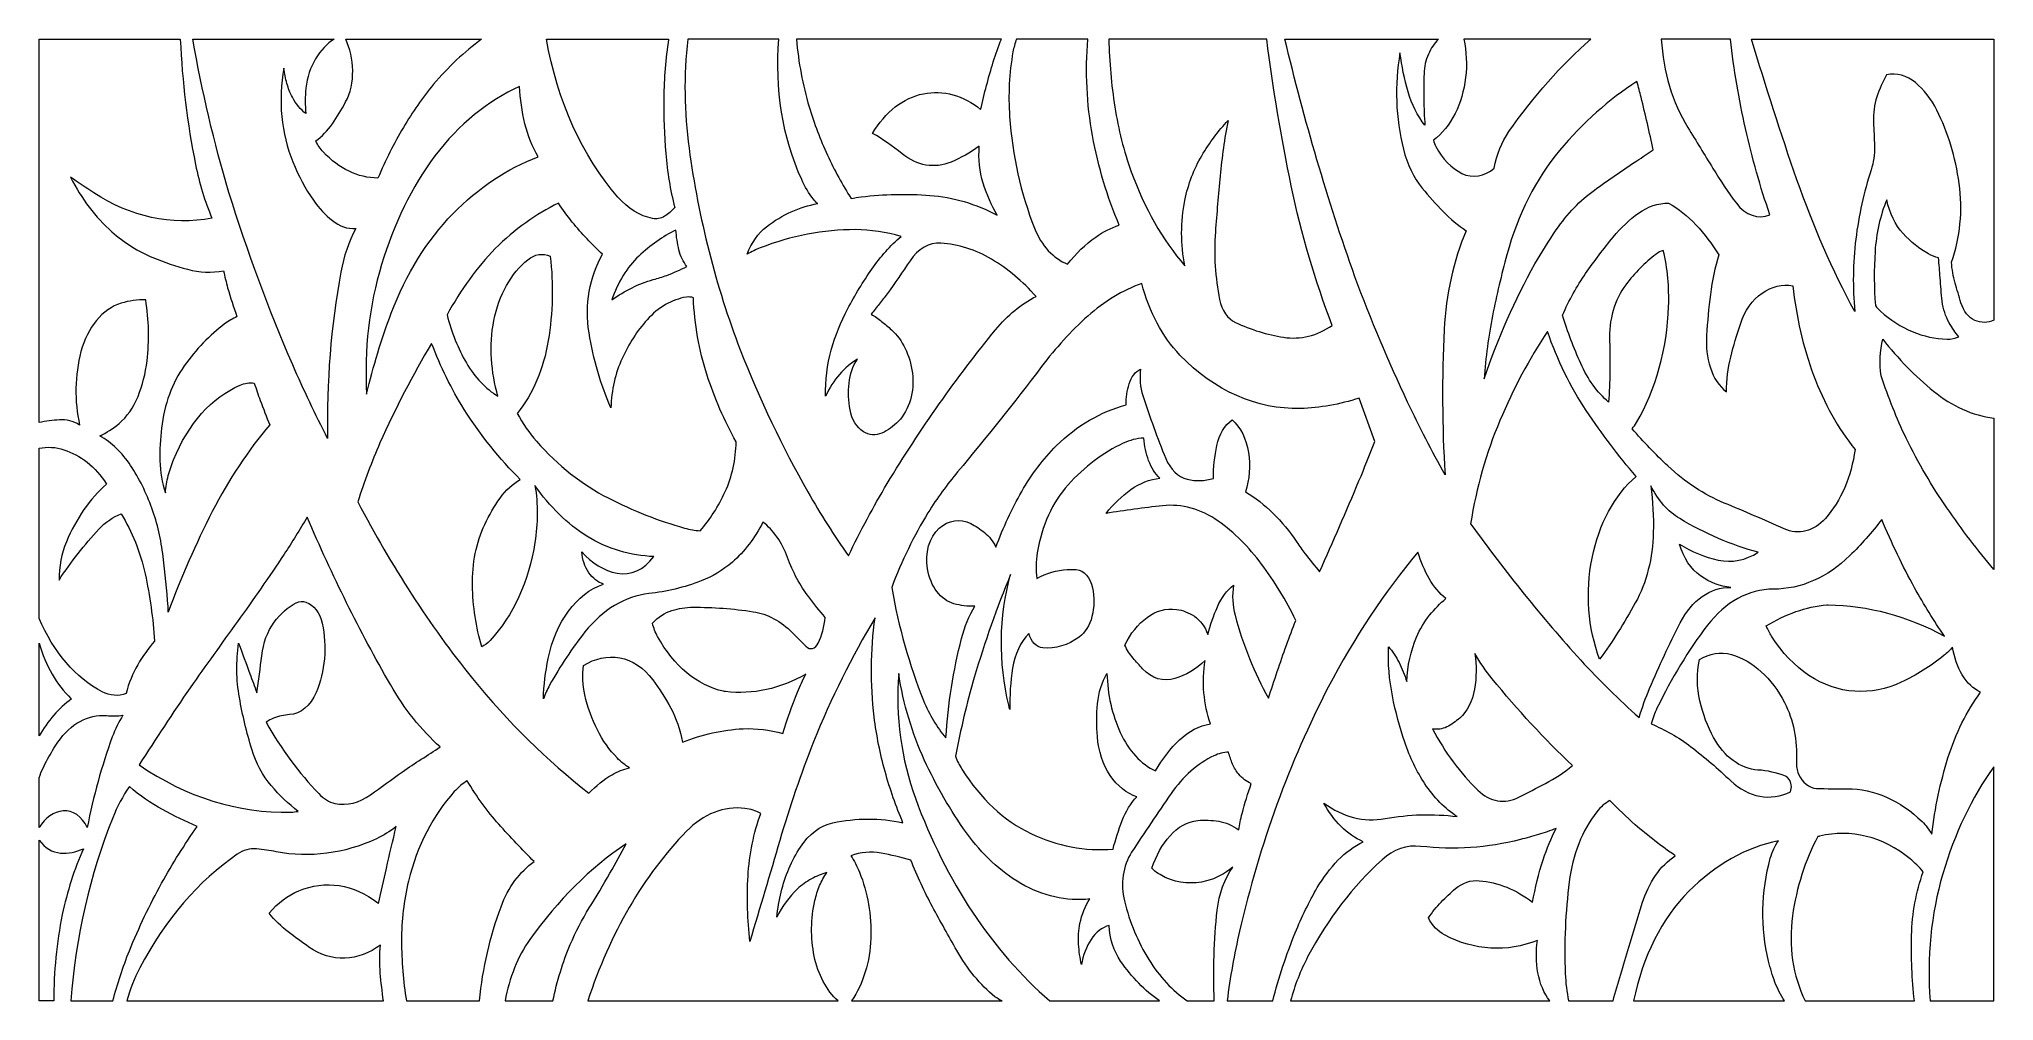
# Model space of a CAD drawing. Header units: millimetres. Extents: x -1200 to 1200, y -590 to 590.
import ezdxf

# ---------------------------------------------------------------- set-up
doc = ezdxf.new("R2010")
doc.units = ezdxf.units.MM
doc.header["$MEASUREMENT"] = 0
doc.layers.add('Layer 1', color=7, linetype='Continuous')

msp = doc.modelspace()

# ---------------------------------------------------------------- linework, layer by layer
at = {"layer": 'Layer 1', "color": 250, "lineweight": 20}
for points, knots in [([(-1026.6565, 589.9734), (-1026.6565, 589.9734), (-1200.05, 589.9734), (-1200.05, 589.9734), (-1200.05, 589.9734), (-1200.05, 119.4649), (-1200.05, 119.4649), (-1191.7509, 121.1817), (-1183.3954, 122.3142), (-1175.0135, 122.8676), (-1166.5225, 123.4313), (-1158.0504, 121.2542), (-1150.2817, 116.5172), (-1156.9217, 145.9524), (-1156.3461, 177.5906), (-1148.6527, 206.5397), (-1140.6734, 236.5593), (-1122.1001, 258.9461), (-1099.4074, 265.917), (-1089.4867, 268.9681), (-1079.3292, 270.3333), (-1069.1641, 269.992), (-1065.2177, 245.4333), (-1064.6497, 220.068), (-1067.49, 195.2249), (-1069.3297, 179.9125), (-1073.0879, 165.1432), (-1078.5919, 151.5944), (-1084.1484, 137.9161), (-1092.1955, 126.4462), (-1101.9354, 118.3168), (-1109.3881, 112.0957), (-1117.3185, 107.0175), (-1125.5762, 103.17), (-1111.1337, 95.0407), (-1098.1772, 82.5932), (-1087.6547, 66.7483), (-1077.2074, 51.0171), (-1068.3854, 33.3828), (-1061.4368, 14.3471), (-1054.8682, -4.3834), (-1050.2485, -24.293), (-1047.7091, -44.787), (-1045.181, -65.1879), (-1043.2059, -85.7181), (-1041.78, -106.3207), (-1041.6221, -108.6219), (-1041.5393, -110.9335), (-1041.5355, -113.2451), (-1025.6634, -70.3696), (-1007.5942, -29.0972), (-987.4672, 10.2567), (-967.2838, 49.7191), (-943.5226, 85.4944), (-916.7705, 116.7137), (-920.9238, 126.5703), (-924.8702, 136.5871), (-928.6097, 146.7488), (-931.1679, 153.7559), (-933.5945, 160.851), (-935.8931, 168.0237), (-941.7055, 168.727), (-947.5593, 167.8582), (-953.1308, 165.4742), (-987.9524, 150.5498), (-1017.2401, 117.7945), (-1034.9368, 73.952), (-1037.4725, 67.6688), (-1039.6507, 61.127), (-1041.4565, 54.3837), (-1043.2623, 47.6247), (-1044.4586, 40.5917), (-1045.0229, 33.4294), (-1049.2177, 45.7113), (-1051.5087, 59.0585), (-1051.7533, 72.6177), (-1051.9978, 86.0632), (-1051.3432, 99.5139), (-1049.8008, 112.7938), (-1046.46, 141.5775), (-1036.69, 168.2409), (-1021.8562, 189.0762), (-1007.2857, 209.534), (-990.5558, 226.8631), (-972.2384, 240.4792), (-967.3928, 244.0836), (-962.3366, 247.114), (-957.1224, 249.5498), (-961.3434, 261.0818), (-965.1581, 272.8828), (-968.5591, 284.9164), (-970.4288, 291.6961), (-972.0992, 298.5791), (-973.5588, 305.5449), (-988.2497, 303.1092), (-1003.1324, 303.7866), (-1017.6765, 307.5514), (-1032.1454, 311.3006), (-1046.4563, 316.1048), (-1060.5527, 321.9536), (-1078.2758, 329.302), (-1095.175, 339.9808), (-1110.7725, 353.6797), (-1130.6926, 371.1846), (-1147.9341, 393.8816), (-1161.5153, 420.483), (-1151.9972, 414.055), (-1142.4528, 407.6942), (-1132.8859, 401.4111), (-1087.7788, 371.7897), (-1037.3747, 361.0023), (-987.8547, 370.3831), (-996.5526, 391.0064), (-1003.3055, 413.0673), (-1007.9516, 436.0332), (-1018.1204, 486.2933), (-1024.3918, 537.9032), (-1026.6565, 589.9734)], [0, 0, 0, 0, 0.025641026, 0.025641026, 0.025641026, 0.051282051, 0.051282051, 0.051282051, 0.076923077, 0.076923077, 0.076923077, 0.102564103, 0.102564103, 0.102564103, 0.128205128, 0.128205128, 0.128205128, 0.153846154, 0.153846154, 0.153846154, 0.179487179, 0.179487179, 0.179487179, 0.205128205, 0.205128205, 0.205128205, 0.230769231, 0.230769231, 0.230769231, 0.256410256, 0.256410256, 0.256410256, 0.282051282, 0.282051282, 0.282051282, 0.307692308, 0.307692308, 0.307692308, 0.333333333, 0.333333333, 0.333333333, 0.358974359, 0.358974359, 0.358974359, 0.384615385, 0.384615385, 0.384615385, 0.41025641, 0.41025641, 0.41025641, 0.435897436, 0.435897436, 0.435897436, 0.461538462, 0.461538462, 0.461538462, 0.487179487, 0.487179487, 0.487179487, 0.512820513, 0.512820513, 0.512820513, 0.538461538, 0.538461538, 0.538461538, 0.564102564, 0.564102564, 0.564102564, 0.58974359, 0.58974359, 0.58974359, 0.615384615, 0.615384615, 0.615384615, 0.641025641, 0.641025641, 0.641025641, 0.666666667, 0.666666667, 0.666666667, 0.692307692, 0.692307692, 0.692307692, 0.717948718, 0.717948718, 0.717948718, 0.743589744, 0.743589744, 0.743589744, 0.769230769, 0.769230769, 0.769230769, 0.794871795, 0.794871795, 0.794871795, 0.820512821, 0.820512821, 0.820512821, 0.846153846, 0.846153846, 0.846153846, 0.871794872, 0.871794872, 0.871794872, 0.897435897, 0.897435897, 0.897435897, 0.923076923, 0.923076923, 0.923076923, 0.948717949, 0.948717949, 0.948717949, 0.974358974, 0.974358974, 0.974358974, 1, 1, 1, 1]), ([(-1011.2697, 589.9734), (-1011.2697, 589.9734), (-837.8387, 589.9734), (-837.8387, 589.9734), (-846.6494, 584.3676), (-854.4332, 576.1246), (-860.6255, 565.844), (-866.8517, 555.5013), (-870.9222, 543.0384), (-872.397, 529.7687), (-873.5444, 519.4364), (-873.5482, 508.9231), (-872.397, 498.5908), (-878.958, 503.5449), (-884.6651, 510.3814), (-889.1381, 518.6348), (-891.907, 523.8528), (-894.1492, 529.567), (-895.7895, 535.6175), (-897.4297, 541.6577), (-898.6373, 547.9046), (-899.3973, 554.2653), (-903.0578, 534.8884), (-903.9719, 514.7305), (-902.0984, 494.8829), (-900.0857, 475.387), (-895.4847, 456.5737), (-888.5249, 439.3686), (-881.5914, 422.2361), (-873.1005, 406.3911), (-863.2476, 392.2216), (-856.4082, 382.3858), (-848.5718, 373.972), (-839.9756, 367.2338), (-831.2551, 360.4024), (-821.3382, 357.0255), (-811.3086, 357.4806), (-819.8673, 341.5116), (-826.0785, 323.4067), (-829.5923, 304.1642), (-841.785, 237.4437), (-847.2363, 168.7477), (-845.7842, 99.9793), (-860.9001, 129.2697), (-875.1771, 159.3617), (-888.5814, 190.1828), (-918.1888, 258.2531), (-944.4066, 329.0176), (-967.0429, 401.9644), (-985.3077, 462.9603), (-1000.0965, 525.823), (-1011.2659, 589.9734)], [0, 0, 0, 0, 0.058823529, 0.058823529, 0.058823529, 0.117647059, 0.117647059, 0.117647059, 0.176470588, 0.176470588, 0.176470588, 0.235294118, 0.235294118, 0.235294118, 0.294117647, 0.294117647, 0.294117647, 0.352941176, 0.352941176, 0.352941176, 0.411764706, 0.411764706, 0.411764706, 0.470588235, 0.470588235, 0.470588235, 0.529411765, 0.529411765, 0.529411765, 0.588235294, 0.588235294, 0.588235294, 0.647058824, 0.647058824, 0.647058824, 0.705882353, 0.705882353, 0.705882353, 0.764705882, 0.764705882, 0.764705882, 0.823529412, 0.823529412, 0.823529412, 0.882352941, 0.882352941, 0.882352941, 0.941176471, 0.941176471, 0.941176471, 1, 1, 1, 1]), ([(-656.8421, 589.9734), (-677.8909, 574.3715), (-697.7056, 555.8219), (-715.9705, 534.6039), (-729.2543, 518.2883), (-741.5562, 500.5352), (-752.7634, 481.4995), (-764.2828, 461.9363), (-774.7338, 441.2303), (-784.0374, 419.547), (-808.3253, 419.6297), (-831.9135, 430.8515), (-851.0548, 451.4075), (-854.6551, 455.2705), (-857.8002, 459.8782), (-860.381, 465.065), (-852.8117, 470.4949), (-845.9347, 477.5745), (-840.0131, 486.0348), (-834.1255, 494.4433), (-828.6706, 503.4053), (-823.682, 512.8533), (-817.7794, 524.0389), (-814.7358, 537.5826), (-815.0217, 551.3953), (-815.3039, 565.0838), (-818.2609, 578.4051), (-823.588, 589.9734), (-823.588, 589.9734), (-656.8383, 589.9734), (-656.8383, 589.9734)], [0, 0, 0, 0, 0.1, 0.1, 0.1, 0.2, 0.2, 0.2, 0.3, 0.3, 0.3, 0.4, 0.4, 0.4, 0.5, 0.5, 0.5, 0.6, 0.6, 0.6, 0.7, 0.7, 0.7, 0.8, 0.8, 0.8, 0.9, 0.9, 0.9, 1, 1, 1, 1]), ([(-577.203, 589.9734), (-563.8251, 514.0789), (-533.0891, 446.138), (-489.4755, 396.1053), (-477.2901, 382.1324), (-462.5466, 373.0515), (-446.8513, 369.8659), (-441.8854, 368.8575), (-436.8216, 369.8039), (-432.2357, 372.5964), (-427.7175, 375.3476), (-423.504, 378.9572), (-419.7155, 383.3218), (-425.148, 404.8449), (-428.8311, 427.1281), (-430.7008, 449.7631), (-432.563, 472.3463), (-433.3982, 495.0794), (-433.195, 517.8075), (-432.8452, 542.0662), (-430.84, 566.2318), (-427.2058, 589.9734), (-427.2058, 589.9734), (-577.203, 589.9734), (-577.203, 589.9734)], [0, 0, 0, 0, 0.125, 0.125, 0.125, 0.25, 0.25, 0.25, 0.375, 0.375, 0.375, 0.5, 0.5, 0.5, 0.625, 0.625, 0.625, 0.75, 0.75, 0.75, 0.875, 0.875, 0.875, 1, 1, 1, 1]), ([(-291.685, 589.9734), (-297.0197, 529.7946), (-287.1819, 468.959), (-263.7894, 417.5715), (-259.7527, 408.7078), (-254.9034, 400.6044), (-249.3543, 393.4576), (-247.7705, 391.4149), (-246.0212, 389.6256), (-244.1439, 388.1207), (-266.2197, 384.3974), (-287.5431, 374.7839), (-306.9327, 359.8077), (-317.064, 351.9835), (-325.3179, 340.2859), (-330.6901, 326.1217), (-325.4345, 329.152), (-320.0472, 331.7429), (-314.5621, 333.8683), (-276.5766, 348.6014), (-237.2932, 356.136), (-197.8253, 356.2809), (-178.9812, 355.9809), (-160.201, 353.1781), (-141.7519, 347.9033), (-154.9191, 336.6039), (-167.0028, 323.0913), (-177.7322, 307.6704), (-188.4315, 292.2959), (-198.3747, 275.9649), (-207.4976, 258.7754), (-215.7328, 243.2665), (-222.4593, 226.346), (-227.5005, 208.4325), (-232.5756, 190.4156), (-234.9231, 171.1678), (-234.3926, 151.8581), (-229.6788, 161.8853), (-223.9304, 170.9145), (-217.3279, 178.6663), (-210.6992, 186.2371), (-203.3104, 192.4479), (-195.3875, 197.1021), (-201.0269, 189.102), (-204.6385, 178.8214), (-205.6805, 167.7755), (-206.7114, 156.9208), (-206.2561, 145.8956), (-204.3413, 135.2685), (-202.1932, 123.333), (-196.2077, 113.4041), (-188.0741, 108.2948), (-180.9037, 103.7854), (-172.7625, 103.1855), (-165.2836, 106.6141), (-158.019, 109.9444), (-151.1908, 114.8417), (-145.0437, 121.1197), (-131.6507, 134.803), (-125.0219, 157.6862), (-127.9225, 180.2797), (-130.7253, 202.0924), (-140.0025, 221.3091), (-153.5459, 233.3169), (-157.5261, 236.8489), (-161.5441, 240.3086), (-165.5958, 243.6855), (-169.6551, 247.0727), (-173.91, 249.9841), (-178.3228, 252.394), (-175.1289, 256.6138), (-171.8935, 260.7767), (-168.6129, 264.8724), (-165.2948, 269.0147), (-162.0294, 273.2344), (-158.8165, 277.5266), (-149.2045, 290.7497), (-139.8144, 304.2727), (-130.6575, 318.0906), (-121.053, 332.591), (-107.2424, 340.4721), (-92.9917, 339.6033), (-71.5104, 338.2949), (-50.3713, 331.6343), (-30.6168, 319.9523), (-10.9261, 308.3064), (7.4741, 292.8907), (24.0272, 274.1756), (5.7285, 265.0275), (-11.1443, 251.2149), (-25.7073, 233.4462), (-73.4704, 175.1912), (-117.9605, 112.0751), (-158.8165, 44.6202), (-175.8135, 16.2141), (-191.6819, -13.4281), (-206.3577, -44.1871), (-224.0281, -19.1786), (-240.7128, 7.1073), (-256.3367, 34.5671), (-287.4979, 89.3263), (-315.228, 147.6279), (-339.2263, 208.8306), (-369.1384, 286.4472), (-390.3489, 369.8608), (-402.1317, 456.191), (-408.1548, 500.3387), (-408.6777, 545.5879), (-403.6779, 589.9734), (-403.6779, 589.9734), (-291.685, 589.9734), (-291.685, 589.9734)], [0, 0, 0, 0, 0.027027027, 0.027027027, 0.027027027, 0.054054054, 0.054054054, 0.054054054, 0.081081081, 0.081081081, 0.081081081, 0.108108108, 0.108108108, 0.108108108, 0.135135135, 0.135135135, 0.135135135, 0.162162162, 0.162162162, 0.162162162, 0.189189189, 0.189189189, 0.189189189, 0.216216216, 0.216216216, 0.216216216, 0.243243243, 0.243243243, 0.243243243, 0.27027027, 0.27027027, 0.27027027, 0.297297297, 0.297297297, 0.297297297, 0.324324324, 0.324324324, 0.324324324, 0.351351351, 0.351351351, 0.351351351, 0.378378378, 0.378378378, 0.378378378, 0.405405405, 0.405405405, 0.405405405, 0.432432432, 0.432432432, 0.432432432, 0.459459459, 0.459459459, 0.459459459, 0.486486486, 0.486486486, 0.486486486, 0.513513514, 0.513513514, 0.513513514, 0.540540541, 0.540540541, 0.540540541, 0.567567568, 0.567567568, 0.567567568, 0.594594595, 0.594594595, 0.594594595, 0.621621622, 0.621621622, 0.621621622, 0.648648649, 0.648648649, 0.648648649, 0.675675676, 0.675675676, 0.675675676, 0.702702703, 0.702702703, 0.702702703, 0.72972973, 0.72972973, 0.72972973, 0.756756757, 0.756756757, 0.756756757, 0.783783784, 0.783783784, 0.783783784, 0.810810811, 0.810810811, 0.810810811, 0.837837838, 0.837837838, 0.837837838, 0.864864865, 0.864864865, 0.864864865, 0.891891892, 0.891891892, 0.891891892, 0.918918919, 0.918918919, 0.918918919, 0.945945946, 0.945945946, 0.945945946, 0.972972973, 0.972972973, 0.972972973, 1, 1, 1, 1]), ([(-18.6685, 589.9734), (-22.2311, 580.8977), (-25.5117, 571.6255), (-28.5025, 562.1671), (-34.4089, 543.0177), (-39.6043, 523.4752), (-44.0699, 503.5966), (-65.2051, 520.9774), (-90.0348, 527.8192), (-114.4092, 522.9581), (-138.919, 518.0763), (-161.1829, 500.7266), (-176.8105, 474.3165), (-164.2377, 467.2163), (-152.0674, 458.8388), (-140.3975, 449.2614), (-122.3171, 434.4249), (-100.546, 430.7377), (-80.3888, 439.1204), (-68.4142, 444.0952), (-56.8045, 450.6008), (-45.7064, 458.544), (-46.9667, 443.1127), (-45.3227, 427.5004), (-40.9211, 413.2017), (-36.5721, 399.053), (-30.7334, 385.8712), (-23.5855, 374.0702), (-50.0741, 387.9346), (-77.9548, 396.0949), (-106.2568, 398.2669), (-134.4233, 400.4285), (-162.6651, 399.8287), (-190.7715, 396.4724), (-194.8759, 395.9812), (-198.9653, 395.2727), (-203.0321, 394.3419), (-213.7239, 411.1021), (-223.4638, 428.9743), (-232.1617, 447.7876), (-240.8633, 466.6061), (-248.3875, 486.4071), (-254.6551, 506.9735), (-262.5366, 533.549), (-267.7734, 561.4742), (-270.2225, 589.9734), (-270.2225, 589.9734), (-18.6685, 589.9734), (-18.6685, 589.9734)], [0, 0, 0, 0, 0.0625, 0.0625, 0.0625, 0.125, 0.125, 0.125, 0.1875, 0.1875, 0.1875, 0.25, 0.25, 0.25, 0.3125, 0.3125, 0.3125, 0.375, 0.375, 0.375, 0.4375, 0.4375, 0.4375, 0.5, 0.5, 0.5, 0.5625, 0.5625, 0.5625, 0.625, 0.625, 0.625, 0.6875, 0.6875, 0.6875, 0.75, 0.75, 0.75, 0.8125, 0.8125, 0.8125, 0.875, 0.875, 0.875, 0.9375, 0.9375, 0.9375, 1, 1, 1, 1]), ([(87.5835, 589.9734), (84.2465, 550.3351), (86.1764, 510.2107), (93.2867, 471.5292), (100.3707, 432.9666), (111.4462, 396.0071), (126.1747, 361.7728), (116.1451, 358.4838), (106.4314, 353.5918), (97.2332, 347.1845), (84.7018, 338.1502), (73.0394, 327.0163), (62.5018, 314.0311), (45.2377, 320.578), (30.6334, 336.4902), (22.0521, 358.1012), (5.2244, 400.4699), (-5.1777, 447.1102), (-8.5222, 495.1622), (-10.3693, 521.6498), (-8.9774, 548.3804), (-4.4102, 574.2319), (-3.4433, 579.7083), (-1.98, 584.9986), (-0.05, 589.9734), (-0.05, 589.9734), (87.5835, 589.9734), (87.5835, 589.9734)], [0, 0, 0, 0, 0.111111111, 0.111111111, 0.111111111, 0.222222222, 0.222222222, 0.222222222, 0.333333333, 0.333333333, 0.333333333, 0.444444444, 0.444444444, 0.444444444, 0.555555556, 0.555555556, 0.555555556, 0.666666667, 0.666666667, 0.666666667, 0.777777778, 0.777777778, 0.777777778, 0.888888889, 0.888888889, 0.888888889, 1, 1, 1, 1]), ([(113.3084, 589.9734), (113.3084, 589.9734), (307.1712, 589.9734), (307.1712, 589.9734), (314.861, 529.2826), (324.9019, 469.2021), (337.2564, 409.98), (349.6412, 350.6389), (366.5254, 293.263), (387.6455, 238.7778), (369.2076, 226.0202), (348.4449, 220.9471), (327.9379, 224.174), (307.7996, 227.344), (287.9546, 233.4255), (268.7455, 242.3047), (259.2802, 246.6796), (252.0082, 257.2343), (249.3333, 270.4574), (243.8821, 297.4156), (242.1214, 325.5476), (244.1417, 353.3901), (245.8083, 376.3663), (247.742, 399.3116), (249.9353, 422.1999), (252.1323, 445.114), (255.3676, 467.8213), (259.6188, 490.1822), (247.7947, 477.3986), (237.0201, 462.8879), (227.4871, 446.8982), (217.8787, 430.7843), (210.7684, 412.1571), (206.5812, 392.1337), (201.3783, 365.7858), (201.3783, 338.0261), (206.5812, 311.6833), (179.2536, 343.8179), (156.8656, 383.1459), (140.7414, 427.3298), (131.7877, 452.5711), (125.0611, 479.2035), (120.7159, 506.6425), (116.3746, 534.0403), (113.8953, 561.9396), (113.3084, 589.9734)], [0, 0, 0, 0, 0.066666667, 0.066666667, 0.066666667, 0.133333333, 0.133333333, 0.133333333, 0.2, 0.2, 0.2, 0.266666667, 0.266666667, 0.266666667, 0.333333333, 0.333333333, 0.333333333, 0.4, 0.4, 0.4, 0.466666667, 0.466666667, 0.466666667, 0.533333333, 0.533333333, 0.533333333, 0.6, 0.6, 0.6, 0.666666667, 0.666666667, 0.666666667, 0.733333333, 0.733333333, 0.733333333, 0.8, 0.8, 0.8, 0.866666667, 0.866666667, 0.866666667, 0.933333333, 0.933333333, 0.933333333, 1, 1, 1, 1]), ([(517.858, 589.9734), (512.9936, 584.8744), (508.8366, 578.6223), (505.5862, 571.5066), (502.2981, 564.3184), (500.4735, 556.0598), (500.293, 547.5736), (500.071, 537.0241), (500.0033, 526.4746), (500.0898, 515.9251), (500.1764, 505.3704), (500.6053, 494.8261), (501.3802, 484.3282), (492.2986, 495.6379), (485.2221, 509.6678), (480.7077, 525.3265), (476.2383, 540.8251), (472.9126, 556.9027), (470.7796, 573.3114), (463.9251, 534.0454), (465.3697, 492.9282), (474.9517, 454.7585), (479.5678, 436.3797), (487.5358, 419.9399), (498.0996, 407.0117), (506.3235, 396.9431), (514.8785, 387.4019), (523.7419, 378.409), (532.6166, 369.4006), (542.0706, 361.5298), (551.9913, 354.8949), (536.3373, 317.951), (527.1014, 276.5544), (524.9947, 233.9013), (522.064, 174.5085), (522.4327, 114.9038), (526.0969, 55.5937), (509.969, 84.4291), (494.6536, 114.1126), (480.196, 144.5768), (456.6455, 194.1854), (435.0363, 245.4954), (415.4623, 298.2741), (381.9497, 392.6509), (353.2377, 490.1304), (329.5443, 589.9734), (329.5443, 589.9734), (517.8618, 589.9734), (517.8618, 589.9734)], [0, 0, 0, 0, 0.0625, 0.0625, 0.0625, 0.125, 0.125, 0.125, 0.1875, 0.1875, 0.1875, 0.25, 0.25, 0.25, 0.3125, 0.3125, 0.3125, 0.375, 0.375, 0.375, 0.4375, 0.4375, 0.4375, 0.5, 0.5, 0.5, 0.5625, 0.5625, 0.5625, 0.625, 0.625, 0.625, 0.6875, 0.6875, 0.6875, 0.75, 0.75, 0.75, 0.8125, 0.8125, 0.8125, 0.875, 0.875, 0.875, 0.9375, 0.9375, 0.9375, 1, 1, 1, 1]), ([(549.0907, 589.9734), (549.0907, 589.9734), (705.0394, 589.9734), (705.0394, 589.9734), (668.3894, 557.7249), (634.6513, 519.6433), (604.5059, 476.504), (595.7478, 463.9635), (589.4915, 448.5426), (586.3388, 431.7047), (574.6087, 421.1915), (559.9706, 418.8023), (546.7695, 425.2199), (533.9596, 431.4514), (522.8277, 442.9059), (514.8672, 458.0424), (513.6069, 460.4418), (512.5874, 463.0637), (511.8425, 465.8355), (522.4364, 473.8511), (531.5407, 485.1091), (538.4478, 498.7511), (544.975, 511.969), (549.3578, 526.9556), (551.3028, 542.7022), (553.2477, 558.4851), (552.4916, 574.6611), (549.0907, 589.9734)], [0, 0, 0, 0, 0.111111111, 0.111111111, 0.111111111, 0.222222222, 0.222222222, 0.222222222, 0.333333333, 0.333333333, 0.333333333, 0.444444444, 0.444444444, 0.444444444, 0.555555556, 0.555555556, 0.555555556, 0.666666667, 0.666666667, 0.666666667, 0.777777778, 0.777777778, 0.777777778, 0.888888889, 0.888888889, 0.888888889, 1, 1, 1, 1]), ([(876.3713, 589.9734), (880.6788, 552.8743), (886.8787, 516.2457), (894.9333, 480.3463), (903.1045, 444.0952), (913.1229, 408.682), (924.9132, 374.3702), (910.354, 368.6404), (894.6624, 374.0754), (883.8013, 388.581), (873.6626, 402.1299), (864.0355, 416.3872), (854.9539, 431.2859), (844.7248, 448.0668), (834.4769, 464.822), (824.2027, 481.5564), (805.4112, 512.1604), (794.0085, 550.0662), (791.5743, 589.9734), (791.5743, 589.9734), (876.3713, 589.9734), (876.3713, 589.9734)], [0, 0, 0, 0, 0.142857143, 0.142857143, 0.142857143, 0.285714286, 0.285714286, 0.285714286, 0.428571429, 0.428571429, 0.428571429, 0.571428571, 0.571428571, 0.571428571, 0.714285714, 0.714285714, 0.714285714, 0.857142857, 0.857142857, 0.857142857, 1, 1, 1, 1]), ([(902.495, 589.9734), (902.495, 589.9734), (1199.95, 589.9734), (1199.95, 589.9734), (1199.95, 589.9734), (1199.95, 245.18), (1199.95, 245.18), (1192.4222, 241.6376), (1184.2584, 241.5238), (1176.6816, 244.8541), (1168.9393, 248.2517), (1162.6642, 256.1535), (1159.5229, 266.46), (1157.0625, 274.5221), (1154.6623, 282.6152), (1152.3223, 290.7394), (1149.9672, 298.9101), (1148.4774, 307.4997), (1147.8943, 316.2444), (1158.5409, 346.1916), (1161.8591, 380.0431), (1157.3484, 412.788), (1152.9017, 445.052), (1143.5717, 475.6559), (1129.9493, 502.6296), (1123.0121, 516.3647), (1114.0658, 527.9536), (1103.6751, 536.657), (1093.0585, 545.5464), (1080.4706, 548.8613), (1068.2138, 545.986), (1063.4925, 537.717), (1059.4859, 528.719), (1056.2806, 519.1675), (1053.0339, 509.5023), (1051.6006, 498.8804), (1052.1047, 488.2584), (1052.575, 478.3709), (1052.9737, 468.4781), (1053.2935, 458.5853), (1053.6208, 448.5478), (1052.2176, 438.5516), (1049.208, 429.3983), (1040.2993, 402.3367), (1033.9715, 373.8117), (1030.3788, 344.5213), (1026.786, 315.1895), (1026.3722, 285.294), (1029.1599, 255.8019), (1001.7759, 306.4034), (977.9921, 360.5213), (958.1548, 417.3905), (938.3588, 474.1407), (919.7968, 531.6976), (902.4988, 589.9734)], [0, 0, 0, 0, 0.055555556, 0.055555556, 0.055555556, 0.111111111, 0.111111111, 0.111111111, 0.166666667, 0.166666667, 0.166666667, 0.222222222, 0.222222222, 0.222222222, 0.277777778, 0.277777778, 0.277777778, 0.333333333, 0.333333333, 0.333333333, 0.388888889, 0.388888889, 0.388888889, 0.444444444, 0.444444444, 0.444444444, 0.5, 0.5, 0.5, 0.555555556, 0.555555556, 0.555555556, 0.611111111, 0.611111111, 0.611111111, 0.666666667, 0.666666667, 0.666666667, 0.722222222, 0.722222222, 0.722222222, 0.777777778, 0.777777778, 0.777777778, 0.833333333, 0.833333333, 0.833333333, 0.888888889, 0.888888889, 0.888888889, 0.944444444, 0.944444444, 0.944444444, 1, 1, 1, 1]), ([(-797.9044, 154.4903), (-801.0607, 208.6755), (-794.7744, 263.14), (-779.5756, 313.3226), (-764.4408, 363.2932), (-742.2484, 408.6613), (-714.2963, 446.7843), (-684.561, 485.4091), (-648.9418, 514.4926), (-610.0421, 531.9148), (-609.331, 516.3647), (-607.1415, 501.011), (-603.5299, 486.2416), (-599.9033, 471.4206), (-594.4258, 457.5925), (-587.3342, 445.3622), (-625.1919, 431.441), (-660.766, 407.7615), (-692.1829, 375.57), (-723.7203, 343.2543), (-749.528, 301.5837), (-767.6913, 253.6195), (-779.7486, 221.7849), (-789.8536, 188.6314), (-797.9044, 154.4903)], [0, 0, 0, 0, 0.125, 0.125, 0.125, 0.25, 0.25, 0.25, 0.375, 0.375, 0.375, 0.5, 0.5, 0.5, 0.625, 0.625, 0.625, 0.75, 0.75, 0.75, 0.875, 0.875, 0.875, 1, 1, 1, 1]), ([(574.24, 173.3243), (575.9255, 199.4705), (579.3226, 225.3582), (584.3938, 250.6616), (589.4614, 275.9287), (595.3414, 300.8752), (602.0266, 325.4183), (615.4648, 374.7891), (637.6948, 418.7609), (666.6626, 453.3002), (695.3258, 487.4724), (727.3183, 515.9923), (761.7037, 538.0377), (763.4944, 531.5942), (765.2099, 525.1094), (766.8501, 518.5883), (772.1208, 497.2204), (777.0566, 475.6921), (781.6463, 454.0294), (778.3094, 451.8626), (774.9837, 449.6648), (771.6655, 447.4359), (768.3474, 445.2071), (765.0255, 442.9834), (761.7037, 440.7649), (744.1122, 429.1501), (726.6675, 417.1112), (709.3847, 404.6535), (691.9851, 392.1079), (676.2182, 375.6992), (662.7125, 356.0792), (653.4916, 342.6855), (644.7524, 328.6815), (636.521, 314.119), (611.9322, 270.5919), (591.0414, 223.3621), (574.24, 173.3243)], [0, 0, 0, 0, 0.083333333, 0.083333333, 0.083333333, 0.166666667, 0.166666667, 0.166666667, 0.25, 0.25, 0.25, 0.333333333, 0.333333333, 0.333333333, 0.416666667, 0.416666667, 0.416666667, 0.5, 0.5, 0.5, 0.583333333, 0.583333333, 0.583333333, 0.666666667, 0.666666667, 0.666666667, 0.75, 0.75, 0.75, 0.833333333, 0.833333333, 0.833333333, 0.916666667, 0.916666667, 0.916666667, 1, 1, 1, 1]), ([(-699.1691, 251.6131), (-682.4354, 282.517), (-662.5077, 309.9044), (-640.0257, 332.9064), (-616.2269, 356.5808), (-590.0391, 375.3631), (-562.3015, 388.6534), (-556.9706, 380.5034), (-551.3313, 372.7516), (-545.4023, 365.429), (-533.627, 351.2026), (-521.2123, 338.0105), (-508.2256, 325.9406), (-524.2294, 299.0446), (-530.3766, 263.5795), (-524.8991, 229.6556), (-519.666, 197.2313), (-510.6107, 166.2085), (-498.0906, 137.7972), (-497.3006, 159.2324), (-492.519, 180.0367), (-484.2048, 198.2036), (-475.9734, 216.1998), (-465.6277, 232.1999), (-453.6004, 245.5626), (-439.7786, 260.9163), (-423.0601, 270.5764), (-405.4084, 273.4154), (-402.4928, 273.886), (-399.5359, 273.5809), (-396.703, 272.5208), (-395.4465, 240.1482), (-389.8862, 208.3807), (-380.2891, 178.7748), (-370.7373, 149.3086), (-358.6648, 121.523), (-344.3201, 95.9921), (-344.5721, 74.3088), (-349.1882, 53.1374), (-357.6453, 34.8308), (-365.9933, 16.7622), (-376.3202, 0.5656), (-388.2572, -13.1798), (-394.7882, -12.7971), (-401.2927, -11.7008), (-407.6995, -9.9012), (-439.5642, -0.9341), (-470.8834, 11.415), (-501.3636, 27.0273), (-533.2658, 43.3687), (-562.9899, 66.8672), (-589.3094, 96.5455), (-598.2066, 106.5779), (-606.1633, 118.0996), (-612.9915, 130.8314), (-593.9217, 154.5265), (-580.6302, 185.6993), (-574.9157, 220.1507), (-569.2876, 254.1109), (-568.445, 289.2242), (-572.4365, 323.6187), (-581.6686, 327.6472), (-591.6982, 326.1061), (-600.05, 319.3731), (-620.5043, 302.8817), (-635.4547, 276.0838), (-641.7186, 244.6473), (-644.7659, 229.3453), (-645.7779, 213.4176), (-644.6944, 197.6244), (-643.6185, 181.8776), (-640.9098, 166.4258), (-636.6474, 151.7391), (-651.8009, 160.9028), (-665.1262, 174.9636), (-675.4869, 192.7116), (-685.7761, 210.3355), (-693.7893, 230.2607), (-699.1691, 251.6131)], [0, 0, 0, 0, 0.038461538, 0.038461538, 0.038461538, 0.076923077, 0.076923077, 0.076923077, 0.115384615, 0.115384615, 0.115384615, 0.153846154, 0.153846154, 0.153846154, 0.192307692, 0.192307692, 0.192307692, 0.230769231, 0.230769231, 0.230769231, 0.269230769, 0.269230769, 0.269230769, 0.307692308, 0.307692308, 0.307692308, 0.346153846, 0.346153846, 0.346153846, 0.384615385, 0.384615385, 0.384615385, 0.423076923, 0.423076923, 0.423076923, 0.461538462, 0.461538462, 0.461538462, 0.5, 0.5, 0.5, 0.538461538, 0.538461538, 0.538461538, 0.576923077, 0.576923077, 0.576923077, 0.615384615, 0.615384615, 0.615384615, 0.653846154, 0.653846154, 0.653846154, 0.692307692, 0.692307692, 0.692307692, 0.730769231, 0.730769231, 0.730769231, 0.769230769, 0.769230769, 0.769230769, 0.807692308, 0.807692308, 0.807692308, 0.846153846, 0.846153846, 0.846153846, 0.884615385, 0.884615385, 0.884615385, 0.923076923, 0.923076923, 0.923076923, 0.961538462, 0.961538462, 0.961538462, 1, 1, 1, 1]), ([(726.8632, 144.5148), (712.9737, 156.5174), (701.2698, 172.7503), (692.666, 191.9514), (684.16, 210.9302), (676.6772, 230.7468), (670.2855, 251.2304), (678.3401, 269.7024), (687.8806, 286.8816), (698.7154, 302.4369), (709.5276, 317.9561), (720.8063, 332.8392), (732.5251, 347.05), (742.0243, 358.5718), (752.5016, 368.48), (763.7238, 376.5525), (775.0778, 384.7232), (787.7333, 388.8913), (800.5507, 388.6896), (812.6269, 382.0651), (823.9545, 373.0877), (834.176, 362.0314), (844.3674, 351.0113), (853.8102, 338.7449), (862.3914, 325.3873), (857.3992, 309.863), (853.844, 293.5422), (851.8163, 276.7975), (849.796, 260.1199), (848.2423, 243.339), (847.1664, 226.4907), (846.3011, 212.9315), (847.9038, 199.2947), (851.8351, 186.8059), (855.8154, 174.1517), (862.7752, 163.7159), (871.6009, 157.1794), (871.6988, 171.7367), (873.5046, 186.1905), (876.9431, 199.9618), (880.3628, 213.6555), (884.2678, 227.1113), (888.6469, 240.2827), (894.1282, 256.7638), (903.5371, 270.1937), (915.3086, 278.3489), (927.0011, 286.4524), (940.1871, 289.6017), (953.1813, 287.4039), (957.1578, 249.1929), (965.7014, 212.161), (978.4774, 177.7872), (991.276, 143.3564), (1008.5626, 112.468), (1029.4947, 86.6424), (1025.0592, 53.3804), (1012.1479, 23.3556), (993.0892, 1.9722), (978.8913, -13.9607), (959.7461, -18.8218), (942.3391, -10.9406), (917.9872, 0.0898), (893.5301, 10.6652), (868.9675, 20.7803), (844.262, 30.9575), (820.8433, 46.3215), (799.55, 66.3191), (784.4303, 80.5247), (769.8297, 95.7595), (755.8122, 111.9612), (757.7196, 114.2884), (759.484, 116.8275), (761.0904, 119.5476), (784.9795, 160.0598), (798.8088, 209.989), (800.5507, 262.0799), (800.9381, 273.6947), (800.6297, 285.3302), (799.6328, 296.8778), (798.6357, 308.4357), (796.736, 319.8126), (793.9708, 330.812), (790.743, 329.7985), (787.6393, 328.1488), (784.7537, 325.92), (771.4211, 315.629), (759.0815, 303.0937), (748.0097, 288.6036), (734.2556, 270.6023), (726.9534, 245.2316), (728.0331, 219.1681), (729.0602, 194.2837), (728.669, 169.3217), (726.867, 144.52)], [0, 0, 0, 0, 0.032258065, 0.032258065, 0.032258065, 0.064516129, 0.064516129, 0.064516129, 0.096774194, 0.096774194, 0.096774194, 0.129032258, 0.129032258, 0.129032258, 0.161290323, 0.161290323, 0.161290323, 0.193548387, 0.193548387, 0.193548387, 0.225806452, 0.225806452, 0.225806452, 0.258064516, 0.258064516, 0.258064516, 0.290322581, 0.290322581, 0.290322581, 0.322580645, 0.322580645, 0.322580645, 0.35483871, 0.35483871, 0.35483871, 0.387096774, 0.387096774, 0.387096774, 0.419354839, 0.419354839, 0.419354839, 0.451612903, 0.451612903, 0.451612903, 0.483870968, 0.483870968, 0.483870968, 0.516129032, 0.516129032, 0.516129032, 0.548387097, 0.548387097, 0.548387097, 0.580645161, 0.580645161, 0.580645161, 0.612903226, 0.612903226, 0.612903226, 0.64516129, 0.64516129, 0.64516129, 0.677419355, 0.677419355, 0.677419355, 0.709677419, 0.709677419, 0.709677419, 0.741935484, 0.741935484, 0.741935484, 0.774193548, 0.774193548, 0.774193548, 0.806451613, 0.806451613, 0.806451613, 0.838709677, 0.838709677, 0.838709677, 0.870967742, 0.870967742, 0.870967742, 0.903225806, 0.903225806, 0.903225806, 0.935483871, 0.935483871, 0.935483871, 0.967741935, 0.967741935, 0.967741935, 1, 1, 1, 1]), ([(1054.4372, 262.9487), (1052.7368, 285.0147), (1052.6013, 307.2566), (1054.0309, 329.3537), (1055.4718, 351.6525), (1060.3587, 373.279), (1068.3568, 392.7801), (1071.8141, 376.506), (1078.8191, 362.0934), (1088.4312, 351.4767), (1097.8777, 341.0461), (1108.4228, 332.6531), (1119.7052, 326.5819), (1123.6817, 324.4461), (1127.7899, 322.8172), (1131.9845, 321.7157), (1132.3307, 317.62), (1132.6806, 313.5295), (1133.0418, 309.4389), (1133.3991, 305.3381), (1133.7113, 301.2269), (1133.9747, 297.1157), (1134.5277, 287.497), (1135.3704, 277.9197), (1136.4991, 268.3993), (1137.6427, 258.7289), (1140.5658, 249.6273), (1144.9938, 241.9427), (1148.5753, 235.7319), (1152.5367, 229.9556), (1156.8405, 224.6808), (1152.1944, 222.7001), (1147.3451, 221.7435), (1142.4808, 221.8572), (1113.3887, 222.514), (1085.0115, 234.4391), (1060.6183, 256.2414), (1058.4137, 258.2117), (1056.3445, 260.4561), (1054.4372, 262.9487)], [0, 0, 0, 0, 0.076923077, 0.076923077, 0.076923077, 0.153846154, 0.153846154, 0.153846154, 0.230769231, 0.230769231, 0.230769231, 0.307692308, 0.307692308, 0.307692308, 0.384615385, 0.384615385, 0.384615385, 0.461538462, 0.461538462, 0.461538462, 0.538461538, 0.538461538, 0.538461538, 0.615384615, 0.615384615, 0.615384615, 0.692307692, 0.692307692, 0.692307692, 0.769230769, 0.769230769, 0.769230769, 0.846153846, 0.846153846, 0.846153846, 0.923076923, 0.923076923, 0.923076923, 1, 1, 1, 1]), ([(-496.8943, 269.9041), (-489.5394, 291.5565), (-478.1178, 310.1319), (-463.8106, 323.7067), (-449.6917, 337.1056), (-434.3387, 347.8671), (-418.1581, 355.712), (-417.6464, 347.4792), (-416.4238, 339.3603), (-414.5201, 331.5205), (-412.5902, 323.5825), (-409.2043, 316.4668), (-404.6824, 310.8559), (-412.8723, 306.9205), (-421.1527, 303.3419), (-429.5082, 300.1305), (-434.9444, 298.1706), (-440.4219, 296.4279), (-445.9296, 294.8972), (-463.7016, 289.9637), (-480.8604, 281.5499), (-496.8943, 269.9041)], [0, 0, 0, 0, 0.142857143, 0.142857143, 0.142857143, 0.285714286, 0.285714286, 0.285714286, 0.428571429, 0.428571429, 0.428571429, 0.571428571, 0.571428571, 0.571428571, 0.714285714, 0.714285714, 0.714285714, 0.857142857, 0.857142857, 0.857142857, 1, 1, 1, 1]), ([(-153.2374, -82.8739), (-140.9242, -50.1238), (-126, -19.3544), (-108.7473, 8.8656), (-97.4761, 26.7687), (-85.2908, 43.5549), (-72.2854, 59.0792), (-37.2229, 100.936), (-2.913, 143.9615), (30.6221, 188.1194), (48.1044, 211.1474), (67.1178, 231.8845), (87.4029, 250.0617), (107.7782, 268.3217), (130.1964, 281.8757), (153.7544, 290.1912), (162.7457, 255.1762), (179.058, 224.6084), (200.6597, 202.3096), (243.2124, 158.3947), (295.2042, 135.3305), (348.4035, 136.8043), (372.7666, 137.4766), (397.0018, 141.7429), (420.7028, 149.5258), (420.7028, 149.5258), (439.8103, 96.1008), (439.8103, 96.1008), (433.5013, 79.9403), (427.0456, 63.8937), (420.4395, 47.966), (404.7366, 10.4014), (388.5936, -26.8114), (372.0104, -63.6572), (365.9986, -56.2312), (360.0358, -48.7224), (354.1331, -41.1309), (350.7472, -36.637), (347.4592, -32.0138), (344.2614, -27.2717), (326.5083, -0.9186), (305.0269, 20.1546), (281.1227, 34.655), (286.0812, 49.7656), (287.3753, 66.6656), (284.802, 82.8673), (282.1987, 99.276), (274.9906, 113.6006), (264.7314, 122.7228), (255.5294, 116.3362), (248.6975, 104.9592), (245.8797, 91.3276), (243.1673, 78.2183), (241.7415, 64.6694), (241.6361, 51.0378), (231.0723, 47.7488), (220.1284, 47.3817), (209.4592, 49.9622), (198.3573, 52.646), (188.7152, 62.0424), (183.1925, 75.5447), (172.9485, 100.5998), (163.5696, 126.3065), (155.0862, 152.5769), (151.7906, 162.7799), (150.8162, 174.1259), (152.2834, 185.1097), (145.9293, 182.1569), (140.8129, 175.579), (138.2472, 167.0618), (135.7717, 158.8394), (134.5302, 150.0171), (134.5979, 141.1224), (103.67, 133.1275), (74.3786, 116.0208), (48.7289, 90.9501), (32.7853, 75.0431), (18.527, 56.1781), (6.3567, 34.8826), (-5.7872, 13.6387), (-16.3812, -9.1824), (-25.2859, -33.2653), (-28.9765, -26.0927), (-33.7205, -20.0629), (-39.2056, -15.5586), (-44.6455, -11.0958), (-50.3713, -7.3259), (-56.3117, -4.2903), (-69.1704, 2.2721), (-83.5189, 0.095), (-95.0195, -10.1857), (-107.0092, -20.9058), (-112.7802, -40.8257), (-109.4132, -59.9338), (-105.5834, -81.6897), (-92.9316, -98.4034), (-76.9616, -102.7783), (-68.5007, -105.0951), (-59.8743, -106.0776), (-51.2479, -105.7053), (-58.2077, -117.5632), (-63.6703, -130.9414), (-67.406, -145.2867), (-77.65, -184.6354), (-84.1396, -225.6337), (-86.7128, -267.2733), (-97.8749, -254.4432), (-107.2086, -238.8672), (-114.2324, -221.3518), (-131.6883, -177.8092), (-144.8104, -131.2258), (-153.2374, -82.8739)], [0, 0, 0, 0, 0.027027027, 0.027027027, 0.027027027, 0.054054054, 0.054054054, 0.054054054, 0.081081081, 0.081081081, 0.081081081, 0.108108108, 0.108108108, 0.108108108, 0.135135135, 0.135135135, 0.135135135, 0.162162162, 0.162162162, 0.162162162, 0.189189189, 0.189189189, 0.189189189, 0.216216216, 0.216216216, 0.216216216, 0.243243243, 0.243243243, 0.243243243, 0.27027027, 0.27027027, 0.27027027, 0.297297297, 0.297297297, 0.297297297, 0.324324324, 0.324324324, 0.324324324, 0.351351351, 0.351351351, 0.351351351, 0.378378378, 0.378378378, 0.378378378, 0.405405405, 0.405405405, 0.405405405, 0.432432432, 0.432432432, 0.432432432, 0.459459459, 0.459459459, 0.459459459, 0.486486486, 0.486486486, 0.486486486, 0.513513514, 0.513513514, 0.513513514, 0.540540541, 0.540540541, 0.540540541, 0.567567568, 0.567567568, 0.567567568, 0.594594595, 0.594594595, 0.594594595, 0.621621622, 0.621621622, 0.621621622, 0.648648649, 0.648648649, 0.648648649, 0.675675676, 0.675675676, 0.675675676, 0.702702703, 0.702702703, 0.702702703, 0.72972973, 0.72972973, 0.72972973, 0.756756757, 0.756756757, 0.756756757, 0.783783784, 0.783783784, 0.783783784, 0.810810811, 0.810810811, 0.810810811, 0.837837838, 0.837837838, 0.837837838, 0.864864865, 0.864864865, 0.864864865, 0.891891892, 0.891891892, 0.891891892, 0.918918919, 0.918918919, 0.918918919, 0.945945946, 0.945945946, 0.945945946, 0.972972973, 0.972972973, 0.972972973, 1, 1, 1, 1]), ([(-525.0157, -335.2297), (-576.191, -295.3174), (-624.1686, -248.0876), (-668.1358, -194.3419), (-720.53, -129.2814), (-767.6611, -56.6139), (-808.7015, 22.3628), (-800.7146, 47.1748), (-791.6368, 71.2991), (-781.5244, 94.5908), (-762.5071, 137.2749), (-741.3116, 178.0664), (-718.1073, 216.6342), (-707.0431, 187.7057), (-693.6764, 160.5615), (-678.2445, 135.6873), (-657.7901, 103.4802), (-634.6873, 74.6449), (-609.395, 49.7605), (-618.6421, 44.3305), (-627.0315, 36.4857), (-634.1042, 26.6601), (-641.128, 16.9018), (-647.3955, 6.1661), (-652.8054, -5.3763), (-663.2075, -27.5665), (-668.5045, -53.5369), (-668.0041, -79.9262), (-667.5113, -105.9328), (-663.6176, -131.6033), (-656.5035, -155.7121), (-652.8806, -153.7987), (-649.4872, -151.1613), (-646.425, -147.8879), (-618.3374, -117.8528), (-598.8235, -75.2462), (-591.2731, -27.4476), (-589.5276, -15.9723), (-588.587, -4.3007), (-588.4628, 7.4228), (-588.3387, 19.1617), (-589.283, 30.8747), (-591.2731, 42.2879), (-573.0121, 16.2606), (-551.3915, -4.8643), (-527.5061, -20.0215), (-514.6173, -27.9698), (-501.1492, -33.9996), (-487.3274, -38.0022), (-473.5169, -42.01), (-459.4806, -44.3319), (-445.3766, -44.9473), (-457.2497, -61.0612), (-473.942, -68.5958), (-490.4574, -65.3223), (-506.401, -62.1575), (-521.4229, -53.0819), (-533.9054, -39.083), (-533.0853, -48.7017), (-530.0004, -57.6843), (-525.1098, -64.6553), (-520.2529, -71.5849), (-514.053, -76.4511), (-507.2399, -78.6747), (-540.1166, -90.2016), (-565.9846, -124.9634), (-575.0849, -169.8919), (-578.3617, -186.0523), (-580.2917, -202.6678), (-580.8371, -219.4281), (-578.7041, -213.4759), (-576.1496, -207.8236), (-573.2114, -202.5592), (-560.1609, -179.1486), (-545.6506, -157.3359), (-529.8499, -137.3798), (-508.2482, -110.0958), (-480.6008, -93.5372), (-451.3508, -90.3568), (-429.6625, -87.9987), (-408.1923, -82.8118), (-387.2189, -74.8635), (-373.6868, -69.7335), (-360.7753, -61.9197), (-348.8834, -51.6649), (-334.1061, -38.9124), (-321.3527, -22.1987), (-311.3832, -2.5114), (-298.3702, -12.5644), (-287.8327, -27.7423), (-281.1363, -46.0799), (-274.5301, -64.1537), (-265.7231, -80.5261), (-255.084, -94.499), (-248.5003, -103.1455), (-241.7361, -111.523), (-234.8027, -119.6369), (-236.1608, -130.7449), (-239.0764, -141.3875), (-243.3877, -150.97), (-244.9452, -154.4348), (-247.4846, -156.8446), (-250.3927, -157.6152), (-253.3008, -158.3857), (-256.3255, -157.4342), (-258.7068, -155.014), (-264.1392, -149.4806), (-269.5754, -143.9628), (-275.0191, -138.4554), (-289.1645, -124.1463), (-305.7965, -115.2205), (-323.2563, -112.5677), (-347.8075, -108.8391), (-372.4904, -106.9981), (-397.1921, -107.0447), (-405.9803, -107.0654), (-414.7383, -108.4099), (-423.3121, -111.068), (-431.9686, -113.7468), (-440.0683, -119.0888), (-447.0093, -126.6906), (-445.5421, -132.5652), (-443.409, -138.083), (-440.6929, -143.0475), (-421.0059, -178.9469), (-392.0155, -203.0091), (-359.7295, -210.2024), (-358.962, -210.3628), (-358.187, -210.4868), (-357.4121, -210.5799), (-323.7379, -214.5102), (-289.8905, -207.1203), (-258.7595, -189.031), (-262.4238, -196.2657), (-265.851, -203.7227), (-269.0299, -211.3815), (-275.6775, -227.7798), (-281.678, -244.6642), (-286.9975, -261.9571), (-303.0502, -257.5408), (-319.4039, -255.5706), (-335.7727, -256.0773), (-360.9785, -257.4477), (-385.9661, -262.9759), (-410.2126, -272.5429), (-412.8761, -257.4374), (-417.733, -243.2317), (-424.5047, -230.7843), (-431.2124, -218.4455), (-438.5898, -206.8204), (-446.5767, -196.0123), (-457.5769, -181.1292), (-471.8502, -171.6864), (-487.1769, -169.1575), (-502.3643, -166.6495), (-517.7549, -169.8609), (-531.7197, -178.4453), (-533.2509, -190.4221), (-532.6903, -202.7195), (-530.0832, -214.3395), (-523.1271, -245.352), (-509.2075, -272.5222), (-490.3069, -291.9663), (-485.6156, -296.7964), (-480.567, -300.9283), (-475.2436, -304.3), (-482.5797, -305.9135), (-489.7576, -308.675), (-496.6384, -312.5327), (-506.7396, -318.4695), (-516.2689, -326.092), (-525.0157, -335.2297)], [0, 0, 0, 0, 0.01754386, 0.01754386, 0.01754386, 0.035087719, 0.035087719, 0.035087719, 0.052631579, 0.052631579, 0.052631579, 0.070175439, 0.070175439, 0.070175439, 0.087719298, 0.087719298, 0.087719298, 0.105263158, 0.105263158, 0.105263158, 0.122807018, 0.122807018, 0.122807018, 0.140350877, 0.140350877, 0.140350877, 0.157894737, 0.157894737, 0.157894737, 0.175438596, 0.175438596, 0.175438596, 0.192982456, 0.192982456, 0.192982456, 0.210526316, 0.210526316, 0.210526316, 0.228070175, 0.228070175, 0.228070175, 0.245614035, 0.245614035, 0.245614035, 0.263157895, 0.263157895, 0.263157895, 0.280701754, 0.280701754, 0.280701754, 0.298245614, 0.298245614, 0.298245614, 0.315789474, 0.315789474, 0.315789474, 0.333333333, 0.333333333, 0.333333333, 0.350877193, 0.350877193, 0.350877193, 0.368421053, 0.368421053, 0.368421053, 0.385964912, 0.385964912, 0.385964912, 0.403508772, 0.403508772, 0.403508772, 0.421052632, 0.421052632, 0.421052632, 0.438596491, 0.438596491, 0.438596491, 0.456140351, 0.456140351, 0.456140351, 0.473684211, 0.473684211, 0.473684211, 0.49122807, 0.49122807, 0.49122807, 0.50877193, 0.50877193, 0.50877193, 0.526315789, 0.526315789, 0.526315789, 0.543859649, 0.543859649, 0.543859649, 0.561403509, 0.561403509, 0.561403509, 0.578947368, 0.578947368, 0.578947368, 0.596491228, 0.596491228, 0.596491228, 0.614035088, 0.614035088, 0.614035088, 0.631578947, 0.631578947, 0.631578947, 0.649122807, 0.649122807, 0.649122807, 0.666666667, 0.666666667, 0.666666667, 0.684210526, 0.684210526, 0.684210526, 0.701754386, 0.701754386, 0.701754386, 0.719298246, 0.719298246, 0.719298246, 0.736842105, 0.736842105, 0.736842105, 0.754385965, 0.754385965, 0.754385965, 0.771929825, 0.771929825, 0.771929825, 0.789473684, 0.789473684, 0.789473684, 0.807017544, 0.807017544, 0.807017544, 0.824561404, 0.824561404, 0.824561404, 0.842105263, 0.842105263, 0.842105263, 0.859649123, 0.859649123, 0.859649123, 0.877192982, 0.877192982, 0.877192982, 0.894736842, 0.894736842, 0.894736842, 0.912280702, 0.912280702, 0.912280702, 0.929824561, 0.929824561, 0.929824561, 0.947368421, 0.947368421, 0.947368421, 0.964912281, 0.964912281, 0.964912281, 0.98245614, 0.98245614, 0.98245614, 1, 1, 1, 1]), ([(764.2994, -242.4509), (739.6353, -220.54), (715.7274, -197.0672), (692.651, -172.1001), (645.3468, -119.8231), (600.2096, -63.9261), (557.4687, -4.6885), (564.6016, 39.7902), (576.723, 82.4847), (593.3889, 121.8489), (610.0023, 161.0889), (629.5913, 197.8157), (651.8138, 231.4035), (664.0405, 196.0058), (680.0518, 163.3333), (699.3286, 134.4617), (718.5114, 105.7194), (738.9996, 78.6837), (760.6728, 53.5045), (734.2105, 30.4455), (714.9299, -5.2728), (706.5669, -46.7728), (698.1962, -88.3193), (701.5295, -132.6532), (715.9193, -170.9572), (731.6184, -149.2686), (746.2377, -126.1527), (759.6721, -101.7596), (773.4225, -76.7976), (781.161, -46.5763), (781.8118, -15.2742), (782.2107, 3.8597), (781.2062, 22.9988), (778.8135, 41.8638), (787.6468, 24.1468), (799.9224, 10.2101), (814.2483, 1.6412), (845.2026, -16.8721), (877.5224, -30.7055), (910.655, -39.6053), (895.3396, -49.5188), (878.1921, -52.8388), (861.481, -49.1309), (845.0709, -45.4852), (829.0746, -38.9279), (813.8909, -29.6298), (818.7929, -46.5298), (827.9911, -60.3889), (839.7853, -68.6372), (851.3121, -76.6993), (863.8888, -81.5242), (876.7888, -82.8325), (852.1474, -82.274), (828.9279, -98.5275), (814.7863, -126.2666), (801.4611, -152.3869), (788.9296, -179.2468), (777.2221, -206.7894), (772.3428, -218.2697), (768.0239, -230.1793), (764.2994, -242.4509)], [0, 0, 0, 0, 0.05, 0.05, 0.05, 0.1, 0.1, 0.1, 0.15, 0.15, 0.15, 0.2, 0.2, 0.2, 0.25, 0.25, 0.25, 0.3, 0.3, 0.3, 0.35, 0.35, 0.35, 0.4, 0.4, 0.4, 0.45, 0.45, 0.45, 0.5, 0.5, 0.5, 0.55, 0.55, 0.55, 0.6, 0.6, 0.6, 0.65, 0.65, 0.65, 0.7, 0.7, 0.7, 0.75, 0.75, 0.75, 0.8, 0.8, 0.8, 0.85, 0.85, 0.85, 0.9, 0.9, 0.9, 0.95, 0.95, 0.95, 1, 1, 1, 1]), ([(1061.397, 176.8512), (1070.2717, 150.3222), (1080.5723, 124.7396), (1092.2158, 100.3154), (1107.1775, 70.001), (1123.8962, 41.4088), (1142.2098, 14.7971), (1160.5085, -11.7836), (1179.7778, -37.061), (1199.95, -60.9422), (1199.95, -60.9422), (1199.95, 31.9866), (1199.95, 31.9866), (1199.95, 31.9866), (1199.95, 124.9155), (1199.95, 124.9155), (1173.7849, 128.3027), (1148.4774, 139.5968), (1125.8562, 157.9758), (1103.4381, 176.1892), (1082.4947, 197.6347), (1063.3872, 221.9503), (1059.99, 207.3775), (1059.3053, 191.879), (1061.397, 176.8512)], [0, 0, 0, 0, 0.125, 0.125, 0.125, 0.25, 0.25, 0.25, 0.375, 0.375, 0.375, 0.5, 0.5, 0.5, 0.625, 0.625, 0.625, 0.75, 0.75, 0.75, 0.875, 0.875, 0.875, 1, 1, 1, 1]), ([(118.4361, -403.9206), (84.1713, -406.5476), (49.85, -399.9852), (17.4022, -384.6159), (-15.3052, -369.1226), (-44.4424, -341.937), (-67.0034, -305.8824), (-68.5271, -303.4105), (-69.9868, -300.8714), (-71.3862, -298.2651), (-72.7895, -295.6587), (-74.0084, -292.8714), (-75.0279, -289.9496), (-68.7566, -257.0547), (-61.0142, -224.7184), (-51.8461, -193.1318), (-39.04, -149.7495), (-24.146, -107.5773), (-7.2731, -66.9048), (-21.5427, -118.4164), (-22.3628, -175.1046), (-9.5793, -227.3506), (-9.1655, -229.0468), (-8.6915, -230.7119), (-8.1648, -232.3513), (-8.62, -215.4048), (-7.5027, -198.448), (-4.8316, -181.8946), (-2.0928, -164.8912), (4.946, -149.7651), (15.017, -139.2104), (17.7709, -149.2842), (24.5464, -156.2085), (32.3564, -156.917), (47.8184, -158.3237), (63.2505, -153.716), (76.8917, -143.6112), (84.2277, -138.1813), (89.8219, -129.1832), (92.5832, -118.3751), (95.4876, -106.9878), (95.7358, -94.6387), (93.283, -83.0497), (90.6495, -70.6075), (82.6551, -61.7593), (73.25, -60.8957), (69.5971, -60.5596), (65.9291, -60.5182), (62.2723, -60.7768), (49.4399, -61.6766), (36.7994, -65.4), (24.8248, -71.8072), (23.4441, -61.3301), (23.6246, -50.5789), (25.3589, -40.2), (30.8327, -7.4293), (44.1768, 21.8767), (63.2241, 42.9757), (83.4414, 65.3727), (106.3824, 82.707), (130.9751, 94.1667), (139.0823, 97.9418), (147.5507, 100.0413), (156.1057, 100.3827), (157.0161, 90.8105), (159.0814, 81.5228), (162.2153, 72.8815), (165.3792, 64.1575), (170.1456, 56.7263), (176.0483, 51.3222), (163.5771, 50.0242), (151.4331, 45.2562), (140.3464, 37.2976), (129.3273, 29.3854), (119.102, 19.5547), (109.9188, 8.0329), (132.9916, 11.8132), (156.1169, 14.9574), (179.28, 17.4603), (202.887, 20.0098), (226.5541, 13.4681), (247.6141, -1.415), (267.1655, -15.238), (285.1181, -32.9964), (300.866, -54.0902), (316.5651, -75.122), (330.6691, -98.3051), (342.9485, -123.2672), (338.9607, -133.2685), (335.1121, -143.3681), (331.4027, -153.5712), (323.6943, -174.9805), (316.3432, -196.6277), (309.3608, -218.4972), (291.8973, -187.7847), (278.0529, -153.4781), (268.3468, -116.8496), (265.2167, -105.0537), (264.517, -92.2909), (266.3228, -79.9831), (258.2532, -86.3904), (251.4927, -95.4816), (246.6509, -106.4293), (241.8732, -117.2322), (237.9155, -128.6763), (234.8306, -140.5859), (231.3356, -130.8277), (225.5759, -122.9621), (218.4581, -118.2199), (211.4757, -113.5761), (203.9516, -110.6698), (196.2318, -109.6459), (183.7681, -107.9859), (171.2291, -111.4248), (160.1838, -119.5387), (149.206, -127.5956), (139.8686, -139.2931), (133.0103, -153.5712), (135.6965, -159.5492), (139.0635, -164.8964), (142.9836, -169.4058), (146.8773, -173.8894), (150.8313, -178.2746), (154.8454, -182.5513), (166.0827, -194.5178), (180.608, -198.9651), (194.4787, -194.6626), (207.8001, -190.5359), (220.4257, -182.9547), (231.6817, -172.3276), (229.338, -185.3024), (228.7925, -198.7634), (230.0678, -212.0124), (231.3394, -225.22), (234.0029, -238.0966), (237.9794, -250.244), (224.3871, -252.3798), (211.3891, -259.0456), (200.103, -269.678), (188.9146, -280.2119), (179.0241, -293.1351), (170.8002, -307.9613), (152.8101, -299.5993), (137.4609, -282.9579), (127.3447, -260.8608), (117.3527, -239.0326), (111.7059, -213.9672), (110.9685, -188.1984), (104.7347, -198.9289), (100.7658, -211.7952), (99.4941, -225.4113), (98.2377, -238.8206), (98.1511, -252.385), (99.2384, -265.8253), (100.6717, -283.5526), (106.1755, -300.1837), (114.96, -313.3188), (123.7181, -326.4126), (135.1171, -335.6021), (147.7087, -339.703), (140.1846, -347.46), (134.0186, -357.4199), (129.6584, -368.8693), (125.347, -380.1945), (121.5963, -391.9024), (118.4361, -403.9206)], [0, 0, 0, 0, 0.018181818, 0.018181818, 0.018181818, 0.036363636, 0.036363636, 0.036363636, 0.054545455, 0.054545455, 0.054545455, 0.072727273, 0.072727273, 0.072727273, 0.090909091, 0.090909091, 0.090909091, 0.109090909, 0.109090909, 0.109090909, 0.127272727, 0.127272727, 0.127272727, 0.145454545, 0.145454545, 0.145454545, 0.163636364, 0.163636364, 0.163636364, 0.181818182, 0.181818182, 0.181818182, 0.2, 0.2, 0.2, 0.218181818, 0.218181818, 0.218181818, 0.236363636, 0.236363636, 0.236363636, 0.254545455, 0.254545455, 0.254545455, 0.272727273, 0.272727273, 0.272727273, 0.290909091, 0.290909091, 0.290909091, 0.309090909, 0.309090909, 0.309090909, 0.327272727, 0.327272727, 0.327272727, 0.345454545, 0.345454545, 0.345454545, 0.363636364, 0.363636364, 0.363636364, 0.381818182, 0.381818182, 0.381818182, 0.4, 0.4, 0.4, 0.418181818, 0.418181818, 0.418181818, 0.436363636, 0.436363636, 0.436363636, 0.454545455, 0.454545455, 0.454545455, 0.472727273, 0.472727273, 0.472727273, 0.490909091, 0.490909091, 0.490909091, 0.509090909, 0.509090909, 0.509090909, 0.527272727, 0.527272727, 0.527272727, 0.545454545, 0.545454545, 0.545454545, 0.563636364, 0.563636364, 0.563636364, 0.581818182, 0.581818182, 0.581818182, 0.6, 0.6, 0.6, 0.618181818, 0.618181818, 0.618181818, 0.636363636, 0.636363636, 0.636363636, 0.654545455, 0.654545455, 0.654545455, 0.672727273, 0.672727273, 0.672727273, 0.690909091, 0.690909091, 0.690909091, 0.709090909, 0.709090909, 0.709090909, 0.727272727, 0.727272727, 0.727272727, 0.745454545, 0.745454545, 0.745454545, 0.763636364, 0.763636364, 0.763636364, 0.781818182, 0.781818182, 0.781818182, 0.8, 0.8, 0.8, 0.818181818, 0.818181818, 0.818181818, 0.836363636, 0.836363636, 0.836363636, 0.854545455, 0.854545455, 0.854545455, 0.872727273, 0.872727273, 0.872727273, 0.890909091, 0.890909091, 0.890909091, 0.909090909, 0.909090909, 0.909090909, 0.927272727, 0.927272727, 0.927272727, 0.945454545, 0.945454545, 0.945454545, 0.963636364, 0.963636364, 0.963636364, 0.981818182, 0.981818182, 0.981818182, 1, 1, 1, 1]), ([(-1200.05, 87.9714), (-1200.05, 87.9714), (-1200.05, -120.8004), (-1200.05, -120.8004), (-1182.3533, -162.016), (-1155.0294, -193.7524), (-1122.5102, -210.854), (-1113.1727, -215.7616), (-1102.9549, -216.527), (-1093.2865, -213.0312), (-1089.9382, -200.2476), (-1085.0814, -188.3018), (-1078.9153, -177.6799), (-1072.7757, -167.1045), (-1065.8723, -157.4031), (-1058.3181, -148.7308), (-1060.1013, -120.7487), (-1063.9725, -93.0976), (-1069.8751, -66.2067), (-1075.8267, -39.083), (-1085.879, -14.0072), (-1099.381, 7.3969), (-1109.3693, 3.7615), (-1118.7029, -2.6458), (-1126.8177, -11.4423), (-1144.2699, -30.3487), (-1160.5785, -51.1529), (-1175.5966, -73.6637), (-1175.623, -57.2706), (-1172.5042, -41.1464), (-1166.5676, -26.9253), (-1154.5291, 1.8894), (-1137.5772, 26.2671), (-1117.1793, 44.103), (-1124.0188, 54.7921), (-1132.1034, 63.8316), (-1141.106, 70.8647), (-1150.0372, 77.7064), (-1159.6041, 82.8467), (-1169.5434, 86.146), (-1179.5317, 89.4659), (-1189.8924, 90.0865), (-1200.05, 87.9714)], [0, 0, 0, 0, 0.071428571, 0.071428571, 0.071428571, 0.142857143, 0.142857143, 0.142857143, 0.214285714, 0.214285714, 0.214285714, 0.285714286, 0.285714286, 0.285714286, 0.357142857, 0.357142857, 0.357142857, 0.428571429, 0.428571429, 0.428571429, 0.5, 0.5, 0.5, 0.571428571, 0.571428571, 0.571428571, 0.642857143, 0.642857143, 0.642857143, 0.714285714, 0.714285714, 0.714285714, 0.785714286, 0.785714286, 0.785714286, 0.857142857, 0.857142857, 0.857142857, 0.928571429, 0.928571429, 0.928571429, 1, 1, 1, 1]), ([(-1077.2713, -300.3905), (-1056.7455, -268.4264), (-1035.8586, -236.902), (-1014.6218, -205.8275), (-995.3073, -178.6056), (-975.9139, -151.4923), (-956.4414, -124.4928), (-936.9728, -97.4933), (-917.869, -70.0024), (-899.1452, -42.0307), (-889.4316, -27.1838), (-880.0114, -11.9801), (-870.8922, 3.565), (-840.3781, -68.1097), (-806.2712, -136.7592), (-768.8048, -201.9076), (-751.5897, -231.8393), (-730.9284, -257.6908), (-707.6337, -278.4381), (-715.3234, -283.5474), (-723.0393, -288.574), (-730.7855, -293.523), (-738.5541, -298.4874), (-746.2664, -303.6225), (-753.9183, -308.9232), (-767.0593, -318.2884), (-780.1701, -327.7262), (-793.2507, -337.2414), (-806.6475, -346.9842), (-821.9251, -350.7541), (-836.9509, -348.0288), (-844.0724, -345.9344), (-850.7839, -341.7353), (-856.6113, -335.7314), (-880.9632, -310.6556), (-902.7606, -281.1945), (-921.4129, -248.1549), (-918.5085, -246.1018), (-915.4651, -244.4263), (-912.3313, -243.1645), (-905.9094, -240.6357), (-899.2919, -239.1826), (-892.6181, -238.831), (-879.0069, -238.1121), (-866.6184, -227.8677), (-859.7941, -211.6607), (-848.9669, -185.954), (-846.3183, -155.2777), (-852.4731, -126.8043), (-855.2683, -113.8864), (-862.8414, -103.9988), (-872.3706, -100.8391), (-876.3058, -99.5359), (-880.4327, -99.8462), (-884.2437, -101.7389), (-894.4652, -106.8172), (-903.7537, -114.8948), (-911.4697, -125.4133), (-919.6184, -136.5265), (-924.9568, -150.9338), (-926.6985, -166.5305), (-928.399, -181.7291), (-930.4306, -196.8604), (-932.7931, -211.8935), (-935.5846, -204.1726), (-938.3873, -196.4571), (-941.2089, -188.7569), (-945.7986, -176.2578), (-950.4184, -163.7846), (-955.072, -151.332), (-958.3187, -173.3722), (-957.9839, -196.1209), (-954.0939, -217.9594), (-950.2453, -239.5756), (-945.1666, -260.7315), (-938.8952, -281.2462), (-933.6245, -298.4874), (-925.4721, -313.7739), (-915.0889, -325.8645), (-904.8259, -337.8154), (-893.7768, -348.4166), (-882.0805, -357.5389), (-884.9735, -358.0456), (-887.8892, -358.3404), (-890.8047, -358.4128), (-955.4483, -360.0935), (-1019.4523, -340.1683), (-1077.2713, -300.3905)], [0, 0, 0, 0, 0.034482759, 0.034482759, 0.034482759, 0.068965517, 0.068965517, 0.068965517, 0.103448276, 0.103448276, 0.103448276, 0.137931034, 0.137931034, 0.137931034, 0.172413793, 0.172413793, 0.172413793, 0.206896552, 0.206896552, 0.206896552, 0.24137931, 0.24137931, 0.24137931, 0.275862069, 0.275862069, 0.275862069, 0.310344828, 0.310344828, 0.310344828, 0.344827586, 0.344827586, 0.344827586, 0.379310345, 0.379310345, 0.379310345, 0.413793103, 0.413793103, 0.413793103, 0.448275862, 0.448275862, 0.448275862, 0.482758621, 0.482758621, 0.482758621, 0.517241379, 0.517241379, 0.517241379, 0.551724138, 0.551724138, 0.551724138, 0.586206897, 0.586206897, 0.586206897, 0.620689655, 0.620689655, 0.620689655, 0.655172414, 0.655172414, 0.655172414, 0.689655172, 0.689655172, 0.689655172, 0.724137931, 0.724137931, 0.724137931, 0.75862069, 0.75862069, 0.75862069, 0.793103448, 0.793103448, 0.793103448, 0.827586207, 0.827586207, 0.827586207, 0.862068966, 0.862068966, 0.862068966, 0.896551724, 0.896551724, 0.896551724, 0.931034483, 0.931034483, 0.931034483, 0.965517241, 0.965517241, 0.965517241, 1, 1, 1, 1]), ([(779.3138, -250.001), (781.0857, -243.3455), (783.422, -236.9951), (786.2661, -231.0843), (804.1058, -194.0317), (824.9213, -159.8388), (848.31, -129.1624), (870.0661, -100.6271), (899.0226, -84.751), (929.0928, -84.8493), (962.8009, -84.9579), (995.6737, -70.6023), (1023.1519, -43.7579), (1036.9323, -30.2969), (1049.9867, -15.4811), (1062.2096, 0.5811), (1074.4137, -28.4559), (1087.8857, -56.4484), (1102.5615, -83.2411), (1113.9831, -103.9109), (1126.2587, -123.6602), (1139.3243, -142.4011), (1093.7808, -117.8528), (1045.3857, -104.8882), (996.4675, -104.1488), (995.9634, -104.1384), (995.4593, -104.1539), (994.9552, -104.1901), (969.2077, -106.5586), (943.9981, -115.324), (920.5304, -130.0778), (922.3474, -134.5044), (924.4843, -138.6622), (926.9146, -142.489), (952.8164, -183.2753), (989.6884, -207.7305), (1029.032, -210.1973), (1048.4442, -211.4125), (1067.8452, -207.6478), (1086.253, -199.0789), (1104.5517, -190.5669), (1122.1619, -179.5054), (1138.8202, -166.0651), (1142.4808, -163.1123), (1145.9493, -159.7302), (1149.1885, -155.9603), (1151.1711, -168.3922), (1155.2341, -180.0173), (1161.054, -189.9153), (1166.9153, -199.8856), (1174.7442, -207.322), (1183.6038, -211.3246), (1166.6256, -234.3888), (1153.0409, -261.7193), (1143.583, -291.8423), (1134.1741, -321.7998), (1127.519, -353.2518), (1123.7757, -385.4744), (1120.2695, -379.636), (1116.2215, -374.4543), (1111.7372, -370.0587), (1084.94, -343.8142), (1052.8609, -329.7533), (1019.9617, -329.8464), (1007.3249, -330.0222), (994.6881, -329.8412), (982.0551, -329.293), (973.0601, -328.9104), (964.806, -322.2859), (960.1336, -311.7053), (958.1058, -307.1184), (957.1803, -301.7609), (957.4851, -296.4085), (958.9448, -270.676), (953.7982, -245.0727), (942.9259, -224.0306), (927.3359, -193.8662), (904.0901, -172.8654), (877.7595, -165.1756), (864.4644, -161.2972), (850.62, -163.4587), (838.3029, -171.3502), (834.872, -187.9502), (835.1015, -205.5638), (838.9613, -221.9827), (842.761, -238.1535), (848.4718, -253.352), (855.868, -266.9733), (868.7757, -290.7408), (888.7109, -305.3446), (910.2599, -306.7874), (921.6778, -307.5579), (933.0016, -310.0557), (944.0244, -314.2341), (947.7488, -315.6459), (950.5516, -319.8916), (951.2137, -325.1249), (951.5786, -328.0519), (951.2137, -331.0669), (950.1754, -333.668), (925.6242, -345.5052), (898.417, -340.4683), (877.0033, -320.1553), (861.1387, -305.1016), (844.7699, -291.0821), (827.946, -278.1383), (820.2526, -272.2222), (812.2959, -266.9992), (804.1133, -262.4898), (795.9384, -257.9856), (787.6694, -253.8226), (779.3138, -250.001)], [0, 0, 0, 0, 0.027027027, 0.027027027, 0.027027027, 0.054054054, 0.054054054, 0.054054054, 0.081081081, 0.081081081, 0.081081081, 0.108108108, 0.108108108, 0.108108108, 0.135135135, 0.135135135, 0.135135135, 0.162162162, 0.162162162, 0.162162162, 0.189189189, 0.189189189, 0.189189189, 0.216216216, 0.216216216, 0.216216216, 0.243243243, 0.243243243, 0.243243243, 0.27027027, 0.27027027, 0.27027027, 0.297297297, 0.297297297, 0.297297297, 0.324324324, 0.324324324, 0.324324324, 0.351351351, 0.351351351, 0.351351351, 0.378378378, 0.378378378, 0.378378378, 0.405405405, 0.405405405, 0.405405405, 0.432432432, 0.432432432, 0.432432432, 0.459459459, 0.459459459, 0.459459459, 0.486486486, 0.486486486, 0.486486486, 0.513513514, 0.513513514, 0.513513514, 0.540540541, 0.540540541, 0.540540541, 0.567567568, 0.567567568, 0.567567568, 0.594594595, 0.594594595, 0.594594595, 0.621621622, 0.621621622, 0.621621622, 0.648648649, 0.648648649, 0.648648649, 0.675675676, 0.675675676, 0.675675676, 0.702702703, 0.702702703, 0.702702703, 0.72972973, 0.72972973, 0.72972973, 0.756756757, 0.756756757, 0.756756757, 0.783783784, 0.783783784, 0.783783784, 0.810810811, 0.810810811, 0.810810811, 0.837837838, 0.837837838, 0.837837838, 0.864864865, 0.864864865, 0.864864865, 0.891891892, 0.891891892, 0.891891892, 0.918918919, 0.918918919, 0.918918919, 0.945945946, 0.945945946, 0.945945946, 0.972972973, 0.972972973, 0.972972973, 1, 1, 1, 1]), ([(258.5053, -590.0265), (262.2259, -561.067), (267.3499, -532.4799), (273.8394, -504.4564), (298.575, -397.6167), (335.255, -296.6826), (382.5404, -205.3207), (414.4616, -144.3559), (451.4689, -88.7175), (492.7876, -39.564), (496.3353, -51.1271), (500.9889, -61.9817), (506.6321, -71.8486), (512.3015, -81.7621), (519.2952, -90.093), (527.2407, -96.3918), (519.9986, -102.2767), (513.2156, -109.1701), (506.997, -116.9581), (500.7632, -124.772), (495.3948, -133.796), (491.0646, -143.7508), (484.086, -160.4128), (479.9627, -179.0348), (479.0072, -198.2153), (476.4754, -190.0756), (473.3716, -182.2979), (469.7338, -174.9909), (466.0845, -167.6682), (461.6641, -161.1265), (456.6117, -155.5931), (455.9759, -175.8854), (457.6237, -196.183), (461.5023, -215.7823), (465.3622, -235.2989), (470.4297, -254.319), (476.6447, -272.6515), (482.9725, -291.2993), (491.3167, -308.5146), (501.3991, -323.7184), (512.5723, -340.5614), (526.0292, -354.2344), (541.0211, -363.972), (511.5303, -360.2383), (481.8288, -361.0295), (452.4659, -366.3457), (426.613, -371.0309), (400.3275, -364.3909), (377.3714, -347.3979), (383.1649, -358.2629), (390.1361, -367.8453), (398.0439, -375.8143), (406.4709, -384.0264), (415.7669, -390.413), (425.6048, -394.7569), (414.4954, -400.1558), (404.0481, -407.8249), (394.6091, -417.516), (385.1851, -427.1864), (376.6754, -438.4289), (369.2753, -450.9849), (359.1969, -468.495), (350.1303, -487.0497), (342.1584, -506.4991), (331.3049, -533.2711), (322.0427, -561.2015), (314.4659, -590.0265), (314.4659, -590.0265), (258.5053, -590.0265), (258.5053, -590.0265)], [0, 0, 0, 0, 0.043478261, 0.043478261, 0.043478261, 0.086956522, 0.086956522, 0.086956522, 0.130434783, 0.130434783, 0.130434783, 0.173913043, 0.173913043, 0.173913043, 0.217391304, 0.217391304, 0.217391304, 0.260869565, 0.260869565, 0.260869565, 0.304347826, 0.304347826, 0.304347826, 0.347826087, 0.347826087, 0.347826087, 0.391304348, 0.391304348, 0.391304348, 0.434782609, 0.434782609, 0.434782609, 0.47826087, 0.47826087, 0.47826087, 0.52173913, 0.52173913, 0.52173913, 0.565217391, 0.565217391, 0.565217391, 0.608695652, 0.608695652, 0.608695652, 0.652173913, 0.652173913, 0.652173913, 0.695652174, 0.695652174, 0.695652174, 0.739130435, 0.739130435, 0.739130435, 0.782608696, 0.782608696, 0.782608696, 0.826086957, 0.826086957, 0.826086957, 0.869565217, 0.869565217, 0.869565217, 0.913043478, 0.913043478, 0.913043478, 0.956521739, 0.956521739, 0.956521739, 1, 1, 1, 1]), ([(-219.145, -590.0265), (-219.145, -590.0265), (-526.3775, -590.0265), (-526.3775, -590.0265), (-499.5465, -507.5903), (-457.814, -435.9156), (-405.1902, -381.8441), (-384.6042, -360.6882), (-359.0448, -350.723), (-333.4402, -353.8517), (-326.7701, -354.6636), (-320.2166, -356.7683), (-313.9716, -360.0935), (-322.7973, -384.1247), (-328.1206, -410.2813), (-329.6518, -437.1205), (-331.1754, -463.7942), (-330.423, -490.6128), (-327.4059, -517.0435), (-315.0362, -475.8745), (-302.7944, -434.6331), (-290.6768, -393.3245), (-278.5517, -351.9797), (-264.745, -311.6019), (-249.328, -272.3877), (-227.5005, -218.6162), (-202.2082, -167.632), (-173.7708, -120.0558), (-179.1881, -160.2008), (-179.5154, -201.3129), (-174.7338, -241.6079), (-171.9235, -264.5583), (-167.4542, -287.0536), (-161.3861, -308.7784), (-155.3254, -330.4825), (-147.9818, -351.4626), (-139.4344, -371.5222), (-167.9809, -365.4251), (-197.0315, -365.4613), (-225.5706, -371.6256), (-240.9123, -374.9456), (-254.9561, -385.3865), (-265.3619, -401.2366), (-270.7341, -409.4125), (-275.4706, -418.3434), (-279.496, -427.8742), (-287.2195, -446.1755), (-292.2493, -466.3799), (-294.2959, -487.3549), (-287.5693, -473.8473), (-279.0708, -462.1705), (-269.2481, -452.9189), (-263.763, -447.8562), (-257.898, -443.626), (-251.7508, -440.2906), (-245.6148, -436.9653), (-239.2721, -434.3797), (-232.8088, -432.5697), (-236.3113, -437.3015), (-239.3134, -442.6797), (-241.7324, -448.5491), (-244.1439, -454.4083), (-246.1152, -460.5932), (-247.6125, -467.0056), (-252.7026, -489.108), (-252.981, -512.7668), (-248.3988, -535.0811), (-243.7639, -557.6385), (-233.3881, -577.1395), (-219.145, -590.0265)], [0, 0, 0, 0, 0.043478261, 0.043478261, 0.043478261, 0.086956522, 0.086956522, 0.086956522, 0.130434783, 0.130434783, 0.130434783, 0.173913043, 0.173913043, 0.173913043, 0.217391304, 0.217391304, 0.217391304, 0.260869565, 0.260869565, 0.260869565, 0.304347826, 0.304347826, 0.304347826, 0.347826087, 0.347826087, 0.347826087, 0.391304348, 0.391304348, 0.391304348, 0.434782609, 0.434782609, 0.434782609, 0.47826087, 0.47826087, 0.47826087, 0.52173913, 0.52173913, 0.52173913, 0.565217391, 0.565217391, 0.565217391, 0.608695652, 0.608695652, 0.608695652, 0.652173913, 0.652173913, 0.652173913, 0.695652174, 0.695652174, 0.695652174, 0.739130435, 0.739130435, 0.739130435, 0.782608696, 0.782608696, 0.782608696, 0.826086957, 0.826086957, 0.826086957, 0.869565217, 0.869565217, 0.869565217, 0.913043478, 0.913043478, 0.913043478, 0.956521739, 0.956521739, 0.956521739, 1, 1, 1, 1]), ([(-1200.05, -151.3268), (-1200.05, -151.3268), (-1200.05, -264.9927), (-1200.05, -264.9927), (-1194.7078, -255.7412), (-1188.6999, -247.2499), (-1182.1162, -239.6584), (-1175.3822, -231.9582), (-1168.0988, -225.2148), (-1160.3828, -219.5263), (-1160.5559, -219.4023), (-1160.7252, -219.2574), (-1160.8869, -219.1023), (-1178.4708, -202.2489), (-1192.0857, -178.6832), (-1200.05, -151.3268)], [0, 0, 0, 0, 0.2, 0.2, 0.2, 0.4, 0.4, 0.4, 0.6, 0.6, 0.6, 0.8, 0.8, 0.8, 1, 1, 1, 1]), ([(510.5935, -256.067), (516.5075, -257.4218), (522.5756, -256.6668), (528.215, -253.864), (533.7829, -251.0973), (539.0949, -247.4619), (544.0571, -243.0197), (553.2177, -234.8128), (559.7449, -222.1068), (562.2917, -207.4875), (564.7823, -193.2042), (564.88, -178.3419), (562.574, -164.0017), (569.086, -175.0167), (576.2264, -185.2973), (583.9274, -194.7556), (615.145, -233.1063), (648.0742, -268.7264), (682.5348, -301.4144), (671.9258, -310.0195), (660.7976, -317.3421), (649.2669, -323.2994), (638.4058, -328.9104), (627.5523, -334.5523), (616.7024, -340.2149), (599.8747, -349.0114), (580.9553, -345.7327), (566.2344, -331.4909), (544.7907, -310.7435), (525.9879, -285.2488), (510.5935, -256.067)], [0, 0, 0, 0, 0.1, 0.1, 0.1, 0.2, 0.2, 0.2, 0.3, 0.3, 0.3, 0.4, 0.4, 0.4, 0.5, 0.5, 0.5, 0.6, 0.6, 0.6, 0.7, 0.7, 0.7, 0.8, 0.8, 0.8, 0.9, 0.9, 0.9, 1, 1, 1, 1]), ([(40.7872, -590.0265), (-29.6311, -529.3616), (-86.6753, -443.3623), (-124.1604, -341.4095), (-141.5337, -294.1539), (-148.6553, -241.0029), (-144.6863, -188.338), (-138.8664, -225.9543), (-128.2235, -261.8382), (-113.243, -294.3245), (-98.3414, -326.6453), (-80.9644, -356.6753), (-61.4055, -383.9023), (-42.3582, -410.4209), (-19.7067, -431.5148), (5.2695, -445.9997), (32.0516, -461.524), (61.1324, -468.0347), (90.1116, -464.9836), (84.3255, -473.4905), (80.1308, -483.8021), (77.8812, -495.0291), (76.2672, -503.3136), (75.7067, -511.9135), (76.2258, -520.4565), (76.7412, -528.9634), (77.8961, -537.3668), (79.6757, -545.5427), (81.6281, -533.9951), (85.6949, -523.3215), (91.4884, -514.5353), (97.3422, -505.6613), (105.1598, -499.673), (113.7298, -497.4958), (114.5386, -513.8528), (119.4819, -529.2943), (127.7096, -541.1574), (141.5201, -561.0825), (157.7045, -577.6101), (175.5706, -590.0265), (175.5706, -590.0265), (40.7872, -590.0265), (40.7872, -590.0265)], [0, 0, 0, 0, 0.071428571, 0.071428571, 0.071428571, 0.142857143, 0.142857143, 0.142857143, 0.214285714, 0.214285714, 0.214285714, 0.285714286, 0.285714286, 0.285714286, 0.357142857, 0.357142857, 0.357142857, 0.428571429, 0.428571429, 0.428571429, 0.5, 0.5, 0.5, 0.571428571, 0.571428571, 0.571428571, 0.642857143, 0.642857143, 0.642857143, 0.714285714, 0.714285714, 0.714285714, 0.785714286, 0.785714286, 0.785714286, 0.857142857, 0.857142857, 0.857142857, 0.928571429, 0.928571429, 0.928571429, 1, 1, 1, 1]), ([(-1200.05, -377.3554), (-1192.6087, -365.3735), (-1181.9657, -357.9991), (-1170.5291, -356.8976), (-1158.7088, -355.7599), (-1147.3774, -363.6204), (-1141.0083, -377.3554), (-1133.4841, -338.9841), (-1123.1647, -301.7454), (-1110.2119, -266.2183), (-1106.7057, -256.6048), (-1102.2853, -247.6688), (-1097.0635, -239.6584), (-1103.8466, -240.4496), (-1110.6596, -240.553), (-1117.454, -239.9738), (-1139.8119, -238.0759), (-1161.6017, -250.0217), (-1176.8606, -272.5687), (-1181.345, -279.188), (-1185.5924, -286.1073), (-1189.5878, -293.3006), (-1193.5906, -300.5043), (-1197.093, -308.2044), (-1200.05, -316.3027), (-1200.05, -316.3027), (-1200.05, -377.3554), (-1200.05, -377.3554)], [0, 0, 0, 0, 0.111111111, 0.111111111, 0.111111111, 0.222222222, 0.222222222, 0.222222222, 0.333333333, 0.333333333, 0.333333333, 0.444444444, 0.444444444, 0.444444444, 0.555555556, 0.555555556, 0.555555556, 0.666666667, 0.666666667, 0.666666667, 0.777777778, 0.777777778, 0.777777778, 0.888888889, 0.888888889, 0.888888889, 1, 1, 1, 1]), ([(242.697, -590.0265), (242.697, -590.0265), (209.5684, -590.0265), (209.5684, -590.0265), (191.4879, -577.5791), (175.3976, -560.2706), (162.2604, -539.1405), (149.1383, -518.0312), (139.0334, -493.6949), (132.4875, -467.4245), (127.3522, -446.8375), (130.7117, -424.0215), (141.253, -407.7732), (157.0951, -383.3697), (173.2493, -359.3488), (189.7047, -335.721), (204.3128, -314.7513), (222.3518, -298.8443), (242.3096, -289.3342), (248.1031, -286.5778), (254.1713, -285.0782), (260.2998, -284.892), (261.5901, -289.9806), (263.2492, -294.8727), (265.2582, -299.501), (267.2709, -304.1397), (269.7877, -308.3337), (272.7221, -311.9277), (277.1989, -317.3059), (282.5109, -321.1999), (288.2518, -323.315), (283.9142, -335.3228), (280.1107, -347.6771), (276.8641, -360.321), (275.2389, -366.8576), (273.8544, -373.5079), (272.7221, -380.2411), (265.0851, -374.6922), (256.7785, -371.1085), (248.2047, -369.6708), (239.6836, -368.2435), (231.0836, -367.9229), (222.5174, -368.7193), (210.031, -369.8777), (198.1279, -376.3935), (188.482, -387.3568), (178.9527, -398.1856), (171.3044, -411.7965), (166.0827, -427.2071), (168.5544, -429.7875), (171.2179, -432.0112), (174.0244, -433.8367), (176.8271, -435.6518), (179.7089, -437.2447), (182.6508, -438.5892), (199.0346, -445.8497), (216.4755, -447.3184), (233.3784, -442.8607), (244.7399, -439.8665), (255.6085, -434.0798), (265.4764, -425.7798), (255.2737, -440.2336), (248.611, -458.6953), (246.414, -478.6049), (242.3472, -515.4662), (241.102, -552.8084), (242.697, -590.0265)], [0, 0, 0, 0, 0.045454545, 0.045454545, 0.045454545, 0.090909091, 0.090909091, 0.090909091, 0.136363636, 0.136363636, 0.136363636, 0.181818182, 0.181818182, 0.181818182, 0.227272727, 0.227272727, 0.227272727, 0.272727273, 0.272727273, 0.272727273, 0.318181818, 0.318181818, 0.318181818, 0.363636364, 0.363636364, 0.363636364, 0.409090909, 0.409090909, 0.409090909, 0.454545455, 0.454545455, 0.454545455, 0.5, 0.5, 0.5, 0.545454545, 0.545454545, 0.545454545, 0.590909091, 0.590909091, 0.590909091, 0.636363636, 0.636363636, 0.636363636, 0.681818182, 0.681818182, 0.681818182, 0.727272727, 0.727272727, 0.727272727, 0.772727273, 0.772727273, 0.772727273, 0.818181818, 0.818181818, 0.818181818, 0.863636364, 0.863636364, 0.863636364, 0.909090909, 0.909090909, 0.909090909, 0.954545455, 0.954545455, 0.954545455, 1, 1, 1, 1]), ([(1199.95, -302.7176), (1199.95, -302.7176), (1199.95, -590.0265), (1199.95, -590.0265), (1199.95, -590.0265), (1121.763, -590.0265), (1121.763, -590.0265), (1117.4442, -537.1392), (1122.7412, -483.5797), (1137.1574, -434.1884), (1151.5021, -385.0555), (1172.8556, -340.3442), (1199.95, -302.7176)], [0, 0, 0, 0, 0.25, 0.25, 0.25, 0.5, 0.5, 0.5, 0.75, 0.75, 0.75, 1, 1, 1, 1]), ([(-1109.5461, -590.0265), (-1109.5461, -590.0265), (-1161.1992, -590.0265), (-1161.1992, -590.0265), (-1155.0294, -511.2877), (-1137.5245, -434.9951), (-1109.7153, -365.6372), (-1104.1136, -351.659), (-1097.2366, -338.7204), (-1089.2536, -327.1315), (-1076.4061, -338.2653), (-1062.8288, -347.7133), (-1048.6985, -355.3618), (-1034.5945, -362.9998), (-1020.2799, -369.8622), (-1005.7809, -375.9488), (-1021.3859, -397.9632), (-1036.0165, -421.2497), (-1049.5939, -445.6791), (-1064.2358, -472.027), (-1077.4858, -499.7764), (-1089.2536, -528.7204), (-1097.0522, -548.48), (-1103.8353, -568.9637), (-1109.5461, -590.0265)], [0, 0, 0, 0, 0.125, 0.125, 0.125, 0.25, 0.25, 0.25, 0.375, 0.375, 0.375, 0.5, 0.5, 0.5, 0.625, 0.625, 0.625, 0.75, 0.75, 0.75, 0.875, 0.875, 0.875, 1, 1, 1, 1]), ([(-659.4793, -590.0265), (-659.4793, -590.0265), (-749.1555, -590.0265), (-749.1555, -590.0265), (-753.0455, -565.8298), (-755.0282, -541.1264), (-755.0695, -516.3505), (-755.1072, -491.4867), (-752.2705, -466.7678), (-746.6651, -443.1296), (-735.883, -399.861), (-716.294, -361.7276), (-690.2492, -333.275), (-685.3811, -327.9537), (-680.069, -323.4546), (-674.426, -319.8606), (-662.8915, -339.4444), (-649.9087, -357.3165), (-635.6767, -373.1925), (-621.4825, -389.0323), (-606.9948, -404.3601), (-592.2211, -419.1604), (-609.7336, -431.1941), (-623.9843, -450.5866), (-632.9079, -474.5402), (-646.3873, -510.7344), (-655.3712, -549.7573), (-659.4793, -590.0265)], [0, 0, 0, 0, 0.111111111, 0.111111111, 0.111111111, 0.222222222, 0.222222222, 0.222222222, 0.333333333, 0.333333333, 0.333333333, 0.444444444, 0.444444444, 0.444444444, 0.555555556, 0.555555556, 0.555555556, 0.666666667, 0.666666667, 0.666666667, 0.777777778, 0.777777778, 0.777777778, 0.888888889, 0.888888889, 0.888888889, 1, 1, 1, 1]), ([(732.3257, -590.0265), (732.3257, -590.0265), (677.772, -590.0265), (677.772, -590.0265), (675.511, -579.1046), (674.1491, -567.8725), (673.709, -556.5317), (672.2456, -518.8586), (673.8745, -481.0717), (678.5583, -443.8949), (682.704, -410.9742), (694.5922, -380.8099), (712.383, -358.0405), (717.0856, -352.0211), (722.597, -347.3255), (728.6087, -344.2175), (738.5594, -354.7153), (748.8411, -364.6081), (759.4238, -373.8596), (775.3975, -387.6671), (791.8491, -400.3885), (808.7256, -411.9826), (790.5398, -424.1094), (776.1236, -444.7793), (768.0879, -470.2739), (762.4523, -488.1564), (756.9973, -506.1371), (751.7228, -524.2264), (748.416, -535.1897), (745.0941, -546.1425), (741.7572, -557.0903), (738.439, -567.9707), (735.294, -578.9546), (732.3257, -590.0265)], [0, 0, 0, 0, 0.090909091, 0.090909091, 0.090909091, 0.181818182, 0.181818182, 0.181818182, 0.272727273, 0.272727273, 0.272727273, 0.363636364, 0.363636364, 0.363636364, 0.454545455, 0.454545455, 0.454545455, 0.545454545, 0.545454545, 0.545454545, 0.636363636, 0.636363636, 0.636363636, 0.727272727, 0.727272727, 0.727272727, 0.818181818, 0.818181818, 0.818181818, 0.909090909, 0.909090909, 0.909090909, 1, 1, 1, 1]), ([(-777.4087, -590.0265), (-777.4087, -590.0265), (-1092.4701, -590.0265), (-1092.4701, -590.0265), (-1088.3431, -575.7122), (-1082.9445, -562.1478), (-1076.3948, -549.6539), (-1045.3766, -490.4577), (-1004.2798, -442.5711), (-956.7236, -410.183), (-949.35, -405.1617), (-941.1449, -402.8811), (-932.9323, -403.5689), (-924.8514, -404.2412), (-916.7968, -405.4254), (-908.7949, -407.1061), (-867.4875, -414.92), (-825.4389, -409.4487), (-785.9335, -391.0956), (-777.5028, -387.181), (-769.3541, -382.2113), (-761.5855, -376.2488), (-765.7463, -393.2832), (-769.7905, -410.3641), (-773.7218, -427.5018), (-776.9949, -441.7644), (-780.1737, -456.0683), (-783.2625, -470.4084), (-783.6123, -470.1084), (-783.966, -469.8136), (-784.3271, -469.5344), (-813.8518, -446.7495), (-848.8276, -441.4644), (-881.2453, -454.9151), (-894.6421, -460.4743), (-907.0418, -469.8033), (-917.6621, -482.3283), (-910.5217, -491.2695), (-902.644, -499.0214), (-894.1793, -505.4287), (-885.7485, -511.81), (-877.2501, -518.0208), (-868.6839, -524.0558), (-855.0614, -533.659), (-839.8928, -538.3338), (-824.5887, -537.646), (-809.3335, -536.9582), (-794.4019, -531.4353), (-780.9563, -521.4908), (-782.0398, -532.9246), (-782.0925, -544.4981), (-781.118, -555.9474), (-780.1437, -567.3605), (-778.906, -578.722), (-777.4087, -590.0265)], [0, 0, 0, 0, 0.055555556, 0.055555556, 0.055555556, 0.111111111, 0.111111111, 0.111111111, 0.166666667, 0.166666667, 0.166666667, 0.222222222, 0.222222222, 0.222222222, 0.277777778, 0.277777778, 0.277777778, 0.333333333, 0.333333333, 0.333333333, 0.388888889, 0.388888889, 0.388888889, 0.444444444, 0.444444444, 0.444444444, 0.5, 0.5, 0.5, 0.555555556, 0.555555556, 0.555555556, 0.611111111, 0.611111111, 0.611111111, 0.666666667, 0.666666667, 0.666666667, 0.722222222, 0.722222222, 0.722222222, 0.777777778, 0.777777778, 0.777777778, 0.833333333, 0.833333333, 0.833333333, 0.888888889, 0.888888889, 0.888888889, 0.944444444, 0.944444444, 0.944444444, 1, 1, 1, 1]), ([(336.5154, -590.0265), (341.6017, -570.8098), (348.6405, -552.6791), (357.4173, -536.1722), (382.3899, -489.2061), (413.3216, -448.7974), (448.7076, -416.8903), (462.6837, -404.2877), (479.342, -398.4855), (496.0005, -400.4144), (536.943, -405.1565), (578.1526, -402.364), (618.5572, -392.1093), (625.9496, -390.232), (633.327, -388.2101), (640.6818, -386.0433), (648.0367, -383.8765), (655.3276, -381.3167), (662.5394, -378.3638), (656.3847, -390.5113), (651.0312, -403.3827), (646.5469, -416.8437), (641.043, -433.6557), (636.6941, -451.1348), (633.5489, -469.0587), (613.4445, -453.5395), (591.0527, -444.4741), (568.0402, -442.5401), (557.8412, -441.6816), (547.7025, -445.0844), (538.9444, -452.3087), (532.8649, -457.3249), (526.9999, -462.8065), (521.3756, -468.738), (515.7437, -474.6696), (510.4694, -481.2062), (505.5937, -488.296), (510.6688, -497.7285), (517.5947, -504.9787), (525.5628, -509.1882), (562.0209, -528.4566), (602.0455, -530.7785), (639.5495, -515.7765), (637.5819, -528.9271), (637.7813, -542.5123), (640.1326, -555.5389), (642.4989, -568.6637), (647.4874, -580.6095), (654.5451, -590.0265), (654.5451, -590.0265), (336.5154, -590.0265), (336.5154, -590.0265)], [0, 0, 0, 0, 0.058823529, 0.058823529, 0.058823529, 0.117647059, 0.117647059, 0.117647059, 0.176470588, 0.176470588, 0.176470588, 0.235294118, 0.235294118, 0.235294118, 0.294117647, 0.294117647, 0.294117647, 0.352941176, 0.352941176, 0.352941176, 0.411764706, 0.411764706, 0.411764706, 0.470588235, 0.470588235, 0.470588235, 0.529411765, 0.529411765, 0.529411765, 0.588235294, 0.588235294, 0.588235294, 0.647058824, 0.647058824, 0.647058824, 0.705882353, 0.705882353, 0.705882353, 0.764705882, 0.764705882, 0.764705882, 0.823529412, 0.823529412, 0.823529412, 0.882352941, 0.882352941, 0.882352941, 0.941176471, 0.941176471, 0.941176471, 1, 1, 1, 1]), ([(1102.3057, -590.0265), (1102.3057, -590.0265), (968.0715, -590.0265), (968.0715, -590.0265), (953.1362, -559.4691), (947.6059, -521.9976), (952.6847, -485.85), (957.6318, -450.628), (968.2671, -417.366), (983.7932, -388.5307), (984.5268, -388.298), (985.2604, -388.0963), (985.9978, -387.9153), (1024.2466, -378.6224), (1063.6731, -388.5255), (1097.0689, -415.7888), (1102.7721, -420.443), (1108.1669, -425.7849), (1113.1894, -431.7526), (1104.4425, -456.0579), (1099.582, -482.6437), (1098.9311, -509.7416), (1098.2878, -536.5911), (1099.4164, -563.4613), (1102.3057, -590.0265)], [0, 0, 0, 0, 0.125, 0.125, 0.125, 0.25, 0.25, 0.25, 0.375, 0.375, 0.375, 0.5, 0.5, 0.5, 0.625, 0.625, 0.625, 0.75, 0.75, 0.75, 0.875, 0.875, 0.875, 1, 1, 1, 1]), ([(-1182.1313, -590.0265), (-1182.0636, -554.2512), (-1178.501, -518.6414), (-1171.5524, -484.1641), (-1165.5594, -455.7839), (-1156.8577, -428.6033), (-1145.6845, -403.3569), (-1154.7548, -407.6335), (-1164.3556, -409.4228), (-1173.93, -408.6265), (-1183.7114, -407.8146), (-1192.9699, -402.2554), (-1200.05, -392.947), (-1200.05, -392.947), (-1200.05, -590.0265), (-1200.05, -590.0265), (-1200.05, -590.0265), (-1182.1313, -590.0265), (-1182.1313, -590.0265)], [0, 0, 0, 0, 0.166666667, 0.166666667, 0.166666667, 0.333333333, 0.333333333, 0.333333333, 0.5, 0.5, 0.5, 0.666666667, 0.666666667, 0.666666667, 0.833333333, 0.833333333, 0.833333333, 1, 1, 1, 1]), ([(-569.1485, -590.0265), (-569.1485, -590.0265), (-627.8441, -590.0265), (-627.8441, -590.0265), (-622.7992, -561.5893), (-612.2804, -535.5207), (-597.409, -514.5715), (-563.2571, -466.4678), (-523.304, -426.8244), (-479.3368, -397.4098), (-485.909, -409.428), (-492.5115, -421.4203), (-499.1403, -433.3817), (-507.4205, -447.8148), (-515.9078, -462.0308), (-524.5868, -476.0141), (-533.2847, -490.0284), (-541.0948, -505.0305), (-547.9342, -520.8702), (-557.0534, -542.6312), (-564.1788, -565.8557), (-569.1485, -590.0265)], [0, 0, 0, 0, 0.142857143, 0.142857143, 0.142857143, 0.285714286, 0.285714286, 0.285714286, 0.428571429, 0.428571429, 0.428571429, 0.571428571, 0.571428571, 0.571428571, 0.714285714, 0.714285714, 0.714285714, 0.857142857, 0.857142857, 0.857142857, 1, 1, 1, 1]), ([(-17.6339, -590.0265), (-17.6339, -590.0265), (-202.5053, -590.0265), (-202.5053, -590.0265), (-188.2472, -569.1033), (-179.8804, -541.9021), (-178.9059, -513.2632), (-177.9467, -484.9605), (-182.7734, -456.875), (-192.8556, -432.1612), (-195.8352, -424.8645), (-199.4092, -418.0642), (-203.5136, -411.8896), (-191.396, -407.6853), (-178.8082, -406.62), (-166.4046, -408.7454), (-154.1027, -410.8605), (-141.876, -413.7616), (-129.7659, -417.4436), (-121.9672, -437.3222), (-113.1038, -456.3734), (-103.2509, -474.4524), (-93.4131, -492.5003), (-83.4512, -510.4241), (-73.3613, -528.2136), (-60.4499, -550.9778), (-44.5439, -570.1944), (-26.456, -584.8707), (-23.6946, -587.1099), (-20.7263, -588.8474), (-17.6339, -590.0265)], [0, 0, 0, 0, 0.1, 0.1, 0.1, 0.2, 0.2, 0.2, 0.3, 0.3, 0.3, 0.4, 0.4, 0.4, 0.5, 0.5, 0.5, 0.6, 0.6, 0.6, 0.7, 0.7, 0.7, 0.8, 0.8, 0.8, 0.9, 0.9, 0.9, 1, 1, 1, 1]), ([(942.6776, -590.0265), (942.6776, -590.0265), (757.6557, -590.0265), (757.6557, -590.0265), (768.528, -535.9964), (792.4096, -488.596), (825.369, -455.5873), (857.8807, -423.0287), (895.6443, -401.7331), (935.4206, -393.5158), (931.0416, -399.7059), (927.6331, -407.0544), (925.3985, -415.1216), (914.1762, -455.6701), (913.4426, -500.2625), (923.3294, -541.4625), (925.4473, -550.29), (928.0771, -558.864), (931.1883, -567.1123), (934.3108, -575.3761), (938.1706, -583.0762), (942.6776, -590.0265)], [0, 0, 0, 0, 0.142857143, 0.142857143, 0.142857143, 0.285714286, 0.285714286, 0.285714286, 0.428571429, 0.428571429, 0.428571429, 0.571428571, 0.571428571, 0.571428571, 0.714285714, 0.714285714, 0.714285714, 0.857142857, 0.857142857, 0.857142857, 1, 1, 1, 1])]:
    msp.add_open_spline(points, degree=3, knots=knots, dxfattribs=at)

doc.saveas('drawing.dxf')
